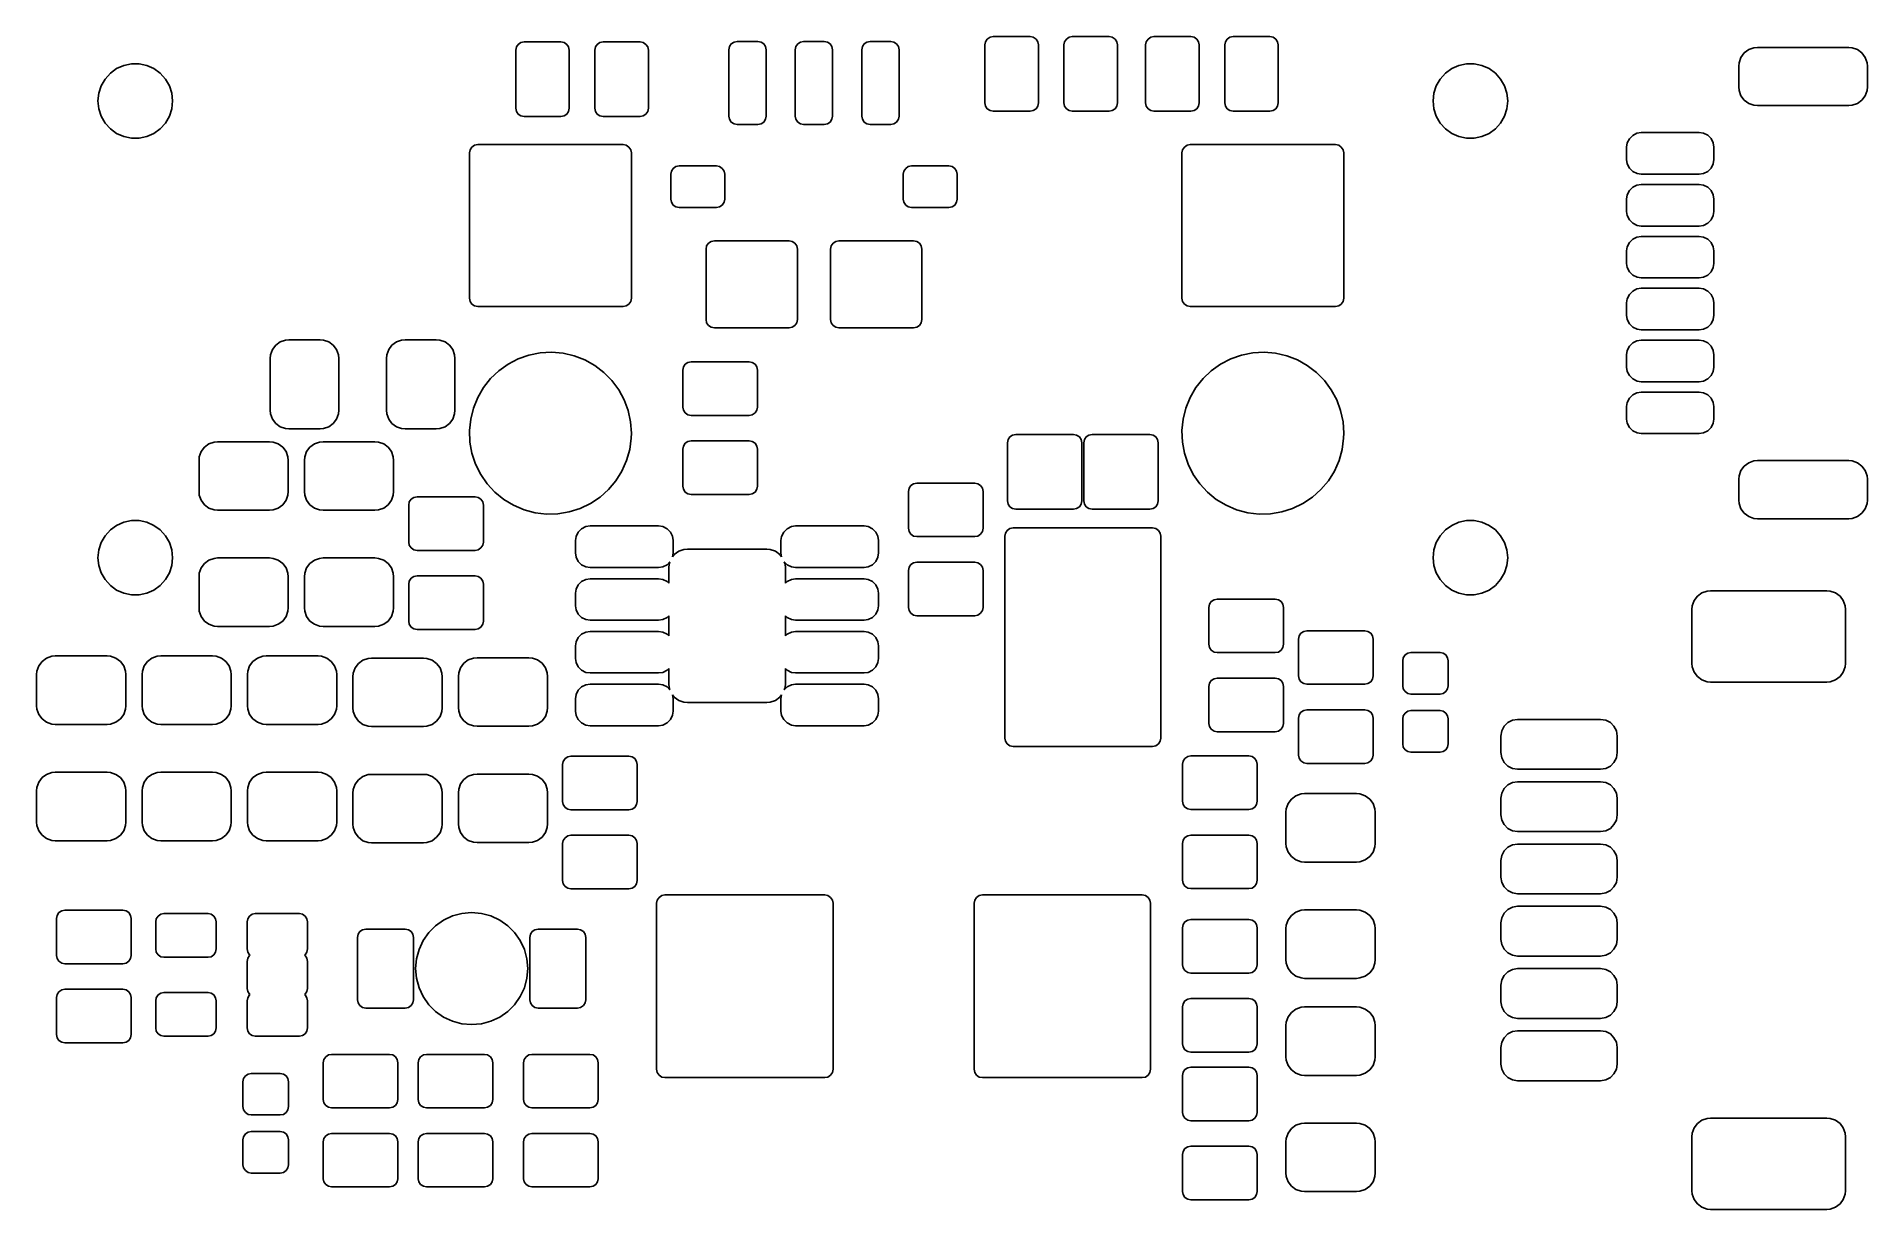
# Model space of a CAD drawing. Extents: x 0.04 to 1.77, y 0.03 to 1.14.
import ezdxf

# ---------------------------------------------------------------- set-up
doc = ezdxf.new("R2010")
doc.units = 0
doc.header["$MEASUREMENT"] = 0
doc.layers.add('BLACK', color=7, linetype='CONTINUOUS')

msp = doc.modelspace()

# ---------------------------------------------------------------- linework, layer by layer
at = {"layer": 'BLACK', "linetype": 'CONTINUOUS'}
for p, q in [((0.4921, 1.1308), (0.4927, 1.1339)), ((0.4921, 1.0758), (0.4921, 1.1308)), ((0.4927, 1.1339), (0.4944, 1.1364)), ((0.4944, 1.1364), (0.497, 1.1381)), ((0.497, 1.1381), (0.5, 1.1387)), ((0.5, 1.1387), (0.535, 1.1387)), ((0.535, 1.1387), (0.538, 1.1381)), ((0.538, 1.1381), (0.5406, 1.1364)), ((0.5406, 1.1364), (0.5423, 1.1339)), ((0.5423, 1.1339), (0.5429, 1.1308)), ((0.5429, 1.1308), (0.5429, 1.0758)), ((0.5671, 1.1308), (0.5677, 1.1339)), ((0.5671, 1.0758), (0.5671, 1.1308)), ((0.5677, 1.1339), (0.5694, 1.1364)), ((0.5694, 1.1364), (0.572, 1.1381)), ((0.572, 1.1381), (0.575, 1.1387)), ((0.575, 1.1387), (0.61, 1.1387)), ((0.61, 1.1387), (0.613, 1.1381)), ((0.613, 1.1381), (0.6156, 1.1364)), ((0.6156, 1.1364), (0.6173, 1.1339)), ((0.6173, 1.1339), (0.6179, 1.1308)), ((0.6179, 1.1308), (0.6179, 1.0758)), ((0.6943, 1.1313), (0.6949, 1.1343)), ((0.6943, 1.0683), (0.6943, 1.1313)), ((0.6949, 1.1343), (0.6966, 1.1369)), ((0.6966, 1.1369), (0.6992, 1.1386)), ((0.6992, 1.1386), (0.7022, 1.1392)), ((0.7022, 1.1392), (0.7218, 1.1392)), ((0.7218, 1.1392), (0.7249, 1.1386)), ((0.7249, 1.1386), (0.7274, 1.1369)), ((0.7274, 1.1369), (0.7291, 1.1343)), ((0.7291, 1.1343), (0.7297, 1.1313)), ((0.7297, 1.1313), (0.7297, 1.0683)), ((0.7573, 1.1313), (0.7579, 1.1343)), ((0.7573, 1.0683), (0.7573, 1.1313)), ((0.7579, 1.1343), (0.7596, 1.1369)), ((0.7596, 1.1369), (0.7621, 1.1386)), ((0.7621, 1.1386), (0.7652, 1.1392)), ((0.7652, 1.1392), (0.7848, 1.1392)), ((0.7848, 1.1392), (0.7879, 1.1386)), ((0.7879, 1.1386), (0.7904, 1.1369)), ((0.7904, 1.1369), (0.7921, 1.1343)), ((0.7921, 1.1343), (0.7927, 1.1313)), ((0.7927, 1.1313), (0.7927, 1.0683)), ((0.8203, 1.1313), (0.8209, 1.1343)), ((0.8203, 1.0683), (0.8203, 1.1313)), ((0.8209, 1.1343), (0.8226, 1.1369)), ((0.8226, 1.1369), (0.8251, 1.1386)), ((0.8251, 1.1386), (0.8282, 1.1392)), ((0.8282, 1.1392), (0.8478, 1.1392)), ((0.8478, 1.1392), (0.8508, 1.1386)), ((0.8508, 1.1386), (0.8534, 1.1369)), ((0.8534, 1.1369), (0.8551, 1.1343)), ((0.8551, 1.1343), (0.8557, 1.1313)), ((0.8557, 1.1313), (0.8557, 1.0683)), ((0.9371, 1.1359), (0.9377, 1.1389)), ((0.9371, 1.0809), (0.9371, 1.1359)), ((0.9377, 1.1389), (0.9394, 1.1414)), ((0.9394, 1.1414), (0.942, 1.1431)), ((0.942, 1.1431), (0.945, 1.1437)), ((0.945, 1.1437), (0.98, 1.1437)), ((0.98, 1.1437), (0.983, 1.1431)), ((0.983, 1.1431), (0.9856, 1.1414)), ((0.9856, 1.1414), (0.9873, 1.1389)), ((0.9873, 1.1389), (0.9879, 1.1359)), ((0.9879, 1.1359), (0.9879, 1.0809)), ((1.0121, 1.1359), (1.0127, 1.1389)), ((1.0121, 1.0809), (1.0121, 1.1359)), ((1.0127, 1.1389), (1.0144, 1.1414)), ((1.0144, 1.1414), (1.017, 1.1431)), ((1.017, 1.1431), (1.02, 1.1437)), ((1.02, 1.1437), (1.055, 1.1437)), ((1.055, 1.1437), (1.058, 1.1431)), ((1.058, 1.1431), (1.0606, 1.1414)), ((1.0606, 1.1414), (1.0623, 1.1389)), ((1.0623, 1.1389), (1.0629, 1.1359)), ((1.0629, 1.1359), (1.0629, 1.0809)), ((1.0896, 1.1359), (1.0902, 1.1389)), ((1.0896, 1.0809), (1.0896, 1.1359)), ((1.0902, 1.1389), (1.0919, 1.1414)), ((1.0919, 1.1414), (1.0945, 1.1431)), ((1.0945, 1.1431), (1.0975, 1.1437)), ((1.0975, 1.1437), (1.1325, 1.1437)), ((1.1325, 1.1437), (1.1355, 1.1431)), ((1.1355, 1.1431), (1.1381, 1.1414)), ((1.1381, 1.1414), (1.1398, 1.1389)), ((1.1398, 1.1389), (1.1404, 1.1359)), ((1.1404, 1.1359), (1.1404, 1.0809)), ((1.1646, 1.1359), (1.1652, 1.1389)), ((1.1646, 1.0809), (1.1646, 1.1359)), ((1.1652, 1.1389), (1.1669, 1.1414)), ((1.1669, 1.1414), (1.1695, 1.1431)), ((1.1695, 1.1431), (1.1725, 1.1437)), ((1.1725, 1.1437), (1.2075, 1.1437)), ((1.2075, 1.1437), (1.2105, 1.1431)), ((1.2105, 1.1431), (1.2131, 1.1414)), ((1.2131, 1.1414), (1.2148, 1.1389)), ((1.2148, 1.1389), (1.2154, 1.1359)), ((1.2154, 1.1359), (1.2154, 1.0809)), ((1.6573, 1.1282), (1.6616, 1.1314)), ((1.6616, 1.1314), (1.6665, 1.1331)), ((1.6665, 1.1331), (1.6698, 1.1334)), ((1.6698, 1.1334), (1.7565, 1.1334)), ((1.7565, 1.1334), (1.7598, 1.1331)), ((1.7598, 1.1331), (1.7648, 1.1314)), ((1.7648, 1.1314), (1.769, 1.1282)), ((0.1076, 1.109), (0.1136, 1.1134)), ((0.1136, 1.1134), (0.1203, 1.1164)), ((0.1203, 1.1164), (0.1276, 1.1179)), ((0.1276, 1.1179), (0.135, 1.1179)), ((0.135, 1.1179), (0.1422, 1.1164)), ((0.1422, 1.1164), (0.149, 1.1134)), ((0.149, 1.1134), (0.155, 1.109)), ((1.3739, 1.109), (1.3799, 1.1134)), ((1.3799, 1.1134), (1.3867, 1.1164)), ((1.3867, 1.1164), (1.3939, 1.1179)), ((1.3939, 1.1179), (1.4013, 1.1179)), ((1.4013, 1.1179), (1.4086, 1.1164)), ((1.4086, 1.1164), (1.4154, 1.1134)), ((1.4154, 1.1134), (1.4213, 1.109)), ((1.6521, 1.1157), (1.6524, 1.119)), ((1.6521, 1.096), (1.6521, 1.1157)), ((1.6524, 1.119), (1.6542, 1.124)), ((1.6542, 1.124), (1.6573, 1.1282)), ((1.769, 1.1282), (1.7721, 1.124)), ((1.7721, 1.124), (1.7739, 1.119)), ((1.7739, 1.119), (1.7742, 1.1157)), ((1.7742, 1.1157), (1.7742, 1.096)), ((0.0966, 1.09), (0.0989, 1.0971)), ((0.0989, 1.0971), (0.1026, 1.1035)), ((0.1026, 1.1035), (0.1076, 1.109)), ((0.155, 1.109), (0.16, 1.1035)), ((0.16, 1.1035), (0.1637, 1.0971)), ((0.1637, 1.0971), (0.166, 1.09)), ((1.363, 1.09), (1.3653, 1.0971)), ((1.3653, 1.0971), (1.369, 1.1035)), ((1.369, 1.1035), (1.3739, 1.109)), ((1.4213, 1.109), (1.4263, 1.1035)), ((1.4263, 1.1035), (1.43, 1.0971)), ((1.43, 1.0971), (1.4323, 1.09)), ((1.6524, 1.0927), (1.6521, 1.096)), ((1.7742, 1.096), (1.7739, 1.0927)), ((0.0959, 1.0827), (0.0966, 1.09)), ((0.0966, 1.0753), (0.0959, 1.0827)), ((0.166, 1.09), (0.1667, 1.0827)), ((0.1667, 1.0827), (0.166, 1.0753)), ((0.9377, 1.0778), (0.9371, 1.0809)), ((0.9394, 1.0753), (0.9377, 1.0778)), ((0.9873, 1.0778), (0.9856, 1.0753)), ((0.9879, 1.0809), (0.9873, 1.0778)), ((1.0127, 1.0778), (1.0121, 1.0809)), ((1.0144, 1.0753), (1.0127, 1.0778)), ((1.0623, 1.0778), (1.0606, 1.0753)), ((1.0629, 1.0809), (1.0623, 1.0778)), ((1.0902, 1.0778), (1.0896, 1.0809)), ((1.0919, 1.0753), (1.0902, 1.0778)), ((1.1398, 1.0778), (1.1381, 1.0753)), ((1.1404, 1.0809), (1.1398, 1.0778)), ((1.1652, 1.0778), (1.1646, 1.0809)), ((1.1669, 1.0753), (1.1652, 1.0778)), ((1.2148, 1.0778), (1.2131, 1.0753)), ((1.2154, 1.0809), (1.2148, 1.0778)), ((1.3622, 1.0827), (1.363, 1.09)), ((1.363, 1.0753), (1.3622, 1.0827)), ((1.4323, 1.09), (1.4331, 1.0827)), ((1.4331, 1.0827), (1.4323, 1.0753)), ((1.6542, 1.0877), (1.6524, 1.0927)), ((1.6573, 1.0835), (1.6542, 1.0877)), ((1.6616, 1.0804), (1.6573, 1.0835)), ((1.6665, 1.0786), (1.6616, 1.0804)), ((1.6698, 1.0783), (1.6665, 1.0786)), ((1.7565, 1.0783), (1.6698, 1.0783)), ((1.7598, 1.0786), (1.7565, 1.0783)), ((1.7648, 1.0804), (1.7598, 1.0786)), ((1.769, 1.0835), (1.7648, 1.0804)), ((1.7721, 1.0877), (1.769, 1.0835)), ((1.7739, 1.0927), (1.7721, 1.0877)), ((0.0989, 1.0683), (0.0966, 1.0753)), ((0.1026, 1.0618), (0.0989, 1.0683)), ((0.1076, 1.0563), (0.1026, 1.0618)), ((0.16, 1.0618), (0.155, 1.0563)), ((0.1637, 1.0683), (0.16, 1.0618)), ((0.166, 1.0753), (0.1637, 1.0683)), ((0.4927, 1.0728), (0.4921, 1.0758)), ((0.4944, 1.0703), (0.4927, 1.0728)), ((0.497, 1.0686), (0.4944, 1.0703)), ((0.5, 1.068), (0.497, 1.0686)), ((0.535, 1.068), (0.5, 1.068)), ((0.538, 1.0686), (0.535, 1.068)), ((0.5406, 1.0703), (0.538, 1.0686)), ((0.5423, 1.0728), (0.5406, 1.0703)), ((0.5429, 1.0758), (0.5423, 1.0728)), ((0.5677, 1.0728), (0.5671, 1.0758)), ((0.5694, 1.0703), (0.5677, 1.0728)), ((0.572, 1.0686), (0.5694, 1.0703)), ((0.575, 1.068), (0.572, 1.0686)), ((0.61, 1.068), (0.575, 1.068)), ((0.613, 1.0686), (0.61, 1.068)), ((0.6156, 1.0703), (0.613, 1.0686)), ((0.6173, 1.0728), (0.6156, 1.0703)), ((0.6179, 1.0758), (0.6173, 1.0728)), ((0.6949, 1.0653), (0.6943, 1.0683)), ((0.6966, 1.0627), (0.6949, 1.0653)), ((0.6992, 1.061), (0.6966, 1.0627)), ((0.7022, 1.0604), (0.6992, 1.061)), ((0.7218, 1.0604), (0.7022, 1.0604)), ((0.7249, 1.061), (0.7218, 1.0604)), ((0.7274, 1.0627), (0.7249, 1.061)), ((0.7291, 1.0653), (0.7274, 1.0627)), ((0.7297, 1.0683), (0.7291, 1.0653)), ((0.7579, 1.0653), (0.7573, 1.0683)), ((0.7596, 1.0627), (0.7579, 1.0653)), ((0.7621, 1.061), (0.7596, 1.0627)), ((0.7652, 1.0604), (0.7621, 1.061)), ((0.7848, 1.0604), (0.7652, 1.0604)), ((0.7879, 1.061), (0.7848, 1.0604)), ((0.7904, 1.0627), (0.7879, 1.061)), ((0.7921, 1.0653), (0.7904, 1.0627)), ((0.7927, 1.0683), (0.7921, 1.0653)), ((0.8209, 1.0653), (0.8203, 1.0683)), ((0.8226, 1.0627), (0.8209, 1.0653)), ((0.8251, 1.061), (0.8226, 1.0627)), ((0.8282, 1.0604), (0.8251, 1.061)), ((0.8478, 1.0604), (0.8282, 1.0604)), ((0.8508, 1.061), (0.8478, 1.0604)), ((0.8534, 1.0627), (0.8508, 1.061)), ((0.8551, 1.0653), (0.8534, 1.0627)), ((0.8557, 1.0683), (0.8551, 1.0653)), ((0.942, 1.0736), (0.9394, 1.0753)), ((0.945, 1.073), (0.942, 1.0736)), ((0.98, 1.073), (0.945, 1.073)), ((0.983, 1.0736), (0.98, 1.073)), ((0.9856, 1.0753), (0.983, 1.0736)), ((1.017, 1.0736), (1.0144, 1.0753)), ((1.02, 1.073), (1.017, 1.0736)), ((1.055, 1.073), (1.02, 1.073)), ((1.058, 1.0736), (1.055, 1.073)), ((1.0606, 1.0753), (1.058, 1.0736)), ((1.0945, 1.0736), (1.0919, 1.0753)), ((1.0975, 1.073), (1.0945, 1.0736)), ((1.1325, 1.073), (1.0975, 1.073)), ((1.1355, 1.0736), (1.1325, 1.073)), ((1.1381, 1.0753), (1.1355, 1.0736)), ((1.1695, 1.0736), (1.1669, 1.0753)), ((1.1725, 1.073), (1.1695, 1.0736)), ((1.2075, 1.073), (1.1725, 1.073)), ((1.2105, 1.0736), (1.2075, 1.073)), ((1.2131, 1.0753), (1.2105, 1.0736)), ((1.3653, 1.0683), (1.363, 1.0753)), ((1.369, 1.0618), (1.3653, 1.0683)), ((1.3739, 1.0563), (1.369, 1.0618)), ((1.4263, 1.0618), (1.4213, 1.0563)), ((1.43, 1.0683), (1.4263, 1.0618)), ((1.4323, 1.0753), (1.43, 1.0683)), ((0.1136, 1.052), (0.1076, 1.0563)), ((0.1203, 1.049), (0.1136, 1.052)), ((0.1276, 1.0474), (0.1203, 1.049)), ((0.135, 1.0474), (0.1276, 1.0474)), ((0.1422, 1.049), (0.135, 1.0474)), ((0.149, 1.052), (0.1422, 1.049)), ((0.155, 1.0563), (0.149, 1.052)), ((1.3799, 1.052), (1.3739, 1.0563)), ((1.3867, 1.049), (1.3799, 1.052)), ((1.3939, 1.0474), (1.3867, 1.049)), ((1.4013, 1.0474), (1.3939, 1.0474)), ((1.4086, 1.049), (1.4013, 1.0474)), ((1.4154, 1.052), (1.4086, 1.049)), ((1.4213, 1.0563), (1.4154, 1.052)), ((1.5458, 1.0389), (1.5464, 1.0429)), ((1.5464, 1.0429), (1.5484, 1.0469)), ((1.5484, 1.0469), (1.5516, 1.0501)), ((1.5516, 1.0501), (1.5556, 1.0521)), ((1.5556, 1.0521), (1.5596, 1.0527)), ((1.5596, 1.0527), (1.6147, 1.0527)), ((1.6147, 1.0527), (1.6187, 1.0521)), ((1.6187, 1.0521), (1.6227, 1.0502)), ((1.6227, 1.0502), (1.6259, 1.047)), ((1.6259, 1.047), (1.6279, 1.0429)), ((1.6279, 1.0429), (1.6285, 1.0389)), ((0.4482, 1.0335), (0.4488, 1.0365)), ((0.4482, 0.8957), (0.4482, 1.0335)), ((0.4488, 1.0365), (0.4505, 1.039)), ((0.4505, 1.039), (0.4531, 1.0407)), ((0.4531, 1.0407), (0.4561, 1.0413)), ((0.4561, 1.0413), (0.5939, 1.0413)), ((0.5939, 1.0413), (0.5969, 1.0407)), ((0.5969, 1.0407), (0.5995, 1.039)), ((0.5995, 1.039), (0.6012, 1.0365)), ((0.6012, 1.0365), (0.6018, 1.0335)), ((0.6018, 1.0335), (0.6018, 0.8957)), ((1.124, 1.0335), (1.1246, 1.0365)), ((1.124, 0.8957), (1.124, 1.0335)), ((1.1246, 1.0365), (1.1263, 1.039)), ((1.1263, 1.039), (1.1289, 1.0407)), ((1.1289, 1.0407), (1.1319, 1.0413)), ((1.1319, 1.0413), (1.2697, 1.0413)), ((1.2697, 1.0413), (1.2727, 1.0407)), ((1.2727, 1.0407), (1.2752, 1.039)), ((1.2752, 1.039), (1.277, 1.0365)), ((1.277, 1.0365), (1.2776, 1.0335)), ((1.2776, 1.0335), (1.2776, 0.8957)), ((1.5458, 1.0271), (1.5458, 1.0389)), ((1.5464, 1.0232), (1.5458, 1.0271)), ((1.6285, 1.0271), (1.6279, 1.0232)), ((1.6285, 1.0389), (1.6285, 1.0271)), ((0.6392, 1.0132), (0.6398, 1.0162)), ((0.6392, 0.9896), (0.6392, 1.0132)), ((0.6398, 1.0162), (0.6415, 1.0188)), ((0.6415, 1.0188), (0.644, 1.0205)), ((0.644, 1.0205), (0.647, 1.0211)), ((0.647, 1.0211), (0.6825, 1.0211)), ((0.6825, 1.0211), (0.6855, 1.0205)), ((0.6855, 1.0205), (0.688, 1.0188)), ((0.688, 1.0188), (0.6898, 1.0162)), ((0.6898, 1.0162), (0.6904, 1.0132)), ((0.6904, 1.0132), (0.6904, 0.9896)), ((0.8596, 1.0132), (0.8602, 1.0162)), ((0.8596, 0.9896), (0.8596, 1.0132)), ((0.8602, 1.0162), (0.862, 1.0188)), ((0.862, 1.0188), (0.8645, 1.0205)), ((0.8645, 1.0205), (0.8675, 1.0211)), ((0.8675, 1.0211), (0.903, 1.0211)), ((0.903, 1.0211), (0.906, 1.0205)), ((0.906, 1.0205), (0.9085, 1.0188)), ((0.9085, 1.0188), (0.9102, 1.0162)), ((0.9102, 1.0162), (0.9108, 1.0132)), ((0.9108, 1.0132), (0.9108, 0.9896)), ((1.5484, 1.0191), (1.5464, 1.0232)), ((1.5516, 1.0159), (1.5484, 1.0191)), ((1.5557, 1.0139), (1.5516, 1.0159)), ((1.5596, 1.0133), (1.5557, 1.0139)), ((1.6147, 1.0133), (1.5596, 1.0133)), ((1.6187, 1.0139), (1.6147, 1.0133)), ((1.6227, 1.0159), (1.6187, 1.0139)), ((1.6259, 1.0191), (1.6227, 1.0159)), ((1.6279, 1.0232), (1.6259, 1.0191)), ((1.5458, 0.9897), (1.5464, 0.9937)), ((1.5464, 0.9937), (1.5484, 0.9977)), ((1.5484, 0.9977), (1.5516, 1.0009)), ((1.5516, 1.0009), (1.5556, 1.0029)), ((1.5556, 1.0029), (1.5596, 1.0035)), ((1.5596, 1.0035), (1.6147, 1.0035)), ((1.6147, 1.0035), (1.6187, 1.0029)), ((1.6187, 1.0029), (1.6227, 1.0009)), ((1.6227, 1.0009), (1.6259, 0.9977)), ((1.6259, 0.9977), (1.6279, 0.9937)), ((1.6279, 0.9937), (1.6285, 0.9897)), ((0.6398, 0.9866), (0.6392, 0.9896)), ((0.6415, 0.984), (0.6398, 0.9866)), ((0.644, 0.9823), (0.6415, 0.984)), ((0.647, 0.9817), (0.644, 0.9823)), ((0.6825, 0.9817), (0.647, 0.9817)), ((0.6855, 0.9823), (0.6825, 0.9817)), ((0.688, 0.984), (0.6855, 0.9823)), ((0.6898, 0.9866), (0.688, 0.984)), ((0.6904, 0.9896), (0.6898, 0.9866)), ((0.8602, 0.9866), (0.8596, 0.9896)), ((0.862, 0.984), (0.8602, 0.9866)), ((0.8645, 0.9823), (0.862, 0.984)), ((0.8675, 0.9817), (0.8645, 0.9823)), ((0.903, 0.9817), (0.8675, 0.9817)), ((0.906, 0.9823), (0.903, 0.9817)), ((0.9085, 0.984), (0.906, 0.9823)), ((0.9102, 0.9866), (0.9085, 0.984)), ((0.9108, 0.9896), (0.9102, 0.9866)), ((1.5458, 0.9779), (1.5458, 0.9897)), ((1.5464, 0.974), (1.5458, 0.9779)), ((1.5484, 0.9699), (1.5464, 0.974)), ((1.6279, 0.974), (1.6259, 0.9699)), ((1.6285, 0.9779), (1.6279, 0.974)), ((1.6285, 0.9897), (1.6285, 0.9779)), ((1.5516, 0.9667), (1.5484, 0.9699)), ((1.5557, 0.9647), (1.5516, 0.9667)), ((1.5596, 0.9641), (1.5557, 0.9647)), ((1.6147, 0.9641), (1.5596, 0.9641)), ((1.6187, 0.9647), (1.6147, 0.9641)), ((1.6227, 0.9667), (1.6187, 0.9647)), ((1.6259, 0.9699), (1.6227, 0.9667)), ((0.6726, 0.9423), (0.6732, 0.9453)), ((0.6726, 0.8754), (0.6726, 0.9423)), ((0.6732, 0.9453), (0.6749, 0.9479)), ((0.6749, 0.9479), (0.6775, 0.9496)), ((0.6775, 0.9496), (0.6805, 0.9502)), ((0.6805, 0.9502), (0.7514, 0.9502)), ((0.7514, 0.9502), (0.7544, 0.9496)), ((0.7544, 0.9496), (0.7569, 0.9479)), ((0.7569, 0.9479), (0.7587, 0.9453)), ((0.7587, 0.9453), (0.7593, 0.9423)), ((0.7593, 0.9423), (0.7593, 0.8754)), ((0.7907, 0.9423), (0.7913, 0.9453)), ((0.7907, 0.8754), (0.7907, 0.9423)), ((0.7913, 0.9453), (0.7931, 0.9479)), ((0.7931, 0.9479), (0.7956, 0.9496)), ((0.7956, 0.9496), (0.7986, 0.9502)), ((0.7986, 0.9502), (0.8695, 0.9502)), ((0.8695, 0.9502), (0.8725, 0.9496)), ((0.8725, 0.9496), (0.8751, 0.9479)), ((0.8751, 0.9479), (0.8768, 0.9453)), ((0.8768, 0.9453), (0.8774, 0.9423)), ((0.8774, 0.9423), (0.8774, 0.8754)), ((1.5458, 0.9405), (1.5464, 0.9444)), ((1.5458, 0.9287), (1.5458, 0.9405)), ((1.5464, 0.9444), (1.5484, 0.9485)), ((1.5484, 0.9485), (1.5516, 0.9517)), ((1.5516, 0.9517), (1.5556, 0.9537)), ((1.5556, 0.9537), (1.5596, 0.9543)), ((1.5596, 0.9543), (1.6147, 0.9543)), ((1.6147, 0.9543), (1.6187, 0.9537)), ((1.6187, 0.9537), (1.6227, 0.9517)), ((1.6227, 0.9517), (1.6259, 0.9485)), ((1.6259, 0.9485), (1.6279, 0.9445)), ((1.6279, 0.9445), (1.6285, 0.9405)), ((1.6285, 0.9405), (1.6285, 0.9287)), ((1.5464, 0.9247), (1.5458, 0.9287)), ((1.5484, 0.9207), (1.5464, 0.9247)), ((1.5516, 0.9175), (1.5484, 0.9207)), ((1.6259, 0.9207), (1.6227, 0.9175)), ((1.6279, 0.9248), (1.6259, 0.9207)), ((1.6285, 0.9287), (1.6279, 0.9248)), ((1.5557, 0.9155), (1.5516, 0.9175)), ((1.5516, 0.9025), (1.5556, 0.9045)), ((1.5556, 0.9045), (1.5596, 0.9051)), ((1.5596, 0.9149), (1.5557, 0.9155)), ((1.6147, 0.9149), (1.5596, 0.9149)), ((1.5596, 0.9051), (1.6147, 0.9051)), ((1.6187, 0.9155), (1.6147, 0.9149)), ((1.6147, 0.9051), (1.6187, 0.9045)), ((1.6227, 0.9175), (1.6187, 0.9155)), ((1.6187, 0.9045), (1.6227, 0.9025)), ((0.4488, 0.8927), (0.4482, 0.8957)), ((0.4505, 0.8901), (0.4488, 0.8927)), ((0.4531, 0.8884), (0.4505, 0.8901)), ((0.4561, 0.8878), (0.4531, 0.8884)), ((0.5939, 0.8878), (0.4561, 0.8878)), ((0.5969, 0.8884), (0.5939, 0.8878)), ((0.5995, 0.8901), (0.5969, 0.8884)), ((0.6012, 0.8927), (0.5995, 0.8901)), ((0.6018, 0.8957), (0.6012, 0.8927)), ((1.1246, 0.8927), (1.124, 0.8957)), ((1.1263, 0.8901), (1.1246, 0.8927)), ((1.1289, 0.8884), (1.1263, 0.8901)), ((1.1319, 0.8878), (1.1289, 0.8884)), ((1.2697, 0.8878), (1.1319, 0.8878)), ((1.2727, 0.8884), (1.2697, 0.8878)), ((1.2752, 0.8901), (1.2727, 0.8884)), ((1.277, 0.8927), (1.2752, 0.8901)), ((1.2776, 0.8957), (1.277, 0.8927)), ((1.5458, 0.8913), (1.5464, 0.8952)), ((1.5458, 0.8795), (1.5458, 0.8913)), ((1.5464, 0.8952), (1.5484, 0.8993)), ((1.5484, 0.8993), (1.5516, 0.9025)), ((1.6227, 0.9025), (1.6259, 0.8993)), ((1.6259, 0.8993), (1.6279, 0.8953)), ((1.6279, 0.8953), (1.6285, 0.8913)), ((1.6285, 0.8913), (1.6285, 0.8795)), ((0.6732, 0.8724), (0.6726, 0.8754)), ((0.6749, 0.8698), (0.6732, 0.8724)), ((0.6775, 0.8681), (0.6749, 0.8698)), ((0.7569, 0.8698), (0.7544, 0.8681)), ((0.7587, 0.8724), (0.7569, 0.8698)), ((0.7593, 0.8754), (0.7587, 0.8724)), ((0.7913, 0.8724), (0.7907, 0.8754)), ((0.7931, 0.8698), (0.7913, 0.8724)), ((0.7956, 0.8681), (0.7931, 0.8698)), ((0.8751, 0.8698), (0.8725, 0.8681)), ((0.8768, 0.8724), (0.8751, 0.8698)), ((0.8774, 0.8754), (0.8768, 0.8724)), ((1.5464, 0.8755), (1.5458, 0.8795)), ((1.5484, 0.8715), (1.5464, 0.8755)), ((1.5516, 0.8683), (1.5484, 0.8715)), ((1.5557, 0.8663), (1.5516, 0.8683)), ((1.6227, 0.8683), (1.6187, 0.8663)), ((1.6259, 0.8715), (1.6227, 0.8683)), ((1.6279, 0.8756), (1.6259, 0.8715)), ((1.6285, 0.8795), (1.6279, 0.8756)), ((0.2613, 0.8469), (0.2645, 0.8511)), ((0.2645, 0.8511), (0.2687, 0.8543)), ((0.2687, 0.8543), (0.2737, 0.856)), ((0.2737, 0.856), (0.277, 0.8563)), ((0.277, 0.8563), (0.3065, 0.8563)), ((0.3065, 0.8563), (0.3098, 0.856)), ((0.3098, 0.856), (0.3148, 0.8543)), ((0.3148, 0.8543), (0.3191, 0.8511)), ((0.3191, 0.8511), (0.3222, 0.8469)), ((0.3716, 0.8469), (0.3747, 0.8511)), ((0.3747, 0.8511), (0.3789, 0.8543)), ((0.3789, 0.8543), (0.3839, 0.856)), ((0.3839, 0.856), (0.3872, 0.8563)), ((0.3872, 0.8563), (0.4168, 0.8563)), ((0.4168, 0.8563), (0.4201, 0.856)), ((0.4201, 0.856), (0.4251, 0.8543)), ((0.4251, 0.8543), (0.4293, 0.8511)), ((0.4293, 0.8511), (0.4324, 0.8469)), ((0.6805, 0.8675), (0.6775, 0.8681)), ((0.7514, 0.8675), (0.6805, 0.8675)), ((0.7544, 0.8681), (0.7514, 0.8675)), ((0.7986, 0.8675), (0.7956, 0.8681)), ((0.8695, 0.8675), (0.7986, 0.8675)), ((0.8725, 0.8681), (0.8695, 0.8675)), ((1.5484, 0.8501), (1.5516, 0.8533)), ((1.5516, 0.8533), (1.5556, 0.8553)), ((1.5556, 0.8553), (1.5596, 0.8559)), ((1.5596, 0.8657), (1.5557, 0.8663)), ((1.6147, 0.8657), (1.5596, 0.8657)), ((1.5596, 0.8559), (1.6147, 0.8559)), ((1.6187, 0.8663), (1.6147, 0.8657)), ((1.6147, 0.8559), (1.6187, 0.8553)), ((1.6187, 0.8553), (1.6227, 0.8533)), ((1.6227, 0.8533), (1.6259, 0.8501)), ((0.2593, 0.8386), (0.2596, 0.8419)), ((0.2593, 0.7894), (0.2593, 0.8386)), ((0.2596, 0.8419), (0.2613, 0.8469)), ((0.3222, 0.8469), (0.3239, 0.8419)), ((0.3239, 0.8419), (0.3242, 0.8386)), ((0.3242, 0.8386), (0.3242, 0.7894)), ((0.3695, 0.8386), (0.3698, 0.8419)), ((0.3695, 0.7894), (0.3695, 0.8386)), ((0.3698, 0.8419), (0.3716, 0.8469)), ((0.4324, 0.8469), (0.4342, 0.8419)), ((0.4342, 0.8419), (0.4345, 0.8386)), ((0.4345, 0.8386), (0.4345, 0.7894)), ((0.4849, 0.8332), (0.4945, 0.8382)), ((0.4945, 0.8382), (0.5047, 0.8418)), ((0.5047, 0.8418), (0.5154, 0.8439)), ((0.5154, 0.8439), (0.5262, 0.8445)), ((0.5262, 0.8445), (0.537, 0.8435)), ((0.537, 0.8435), (0.5476, 0.8411)), ((0.5476, 0.8411), (0.5577, 0.8372)), ((0.5577, 0.8372), (0.5671, 0.8319)), ((0.6529, 0.8331), (0.6555, 0.8348)), ((0.6555, 0.8348), (0.6585, 0.8354)), ((0.6585, 0.8354), (0.7135, 0.8354)), ((0.7135, 0.8354), (0.7165, 0.8348)), ((0.7165, 0.8348), (0.7191, 0.8331)), ((1.1607, 0.8332), (1.1703, 0.8382)), ((1.1703, 0.8382), (1.1805, 0.8418)), ((1.1805, 0.8418), (1.1912, 0.8439)), ((1.1912, 0.8439), (1.202, 0.8445)), ((1.202, 0.8445), (1.2128, 0.8435)), ((1.2128, 0.8435), (1.2234, 0.8411)), ((1.2234, 0.8411), (1.2335, 0.8372)), ((1.2335, 0.8372), (1.2429, 0.8319)), ((1.5458, 0.8421), (1.5464, 0.846)), ((1.5458, 0.8303), (1.5458, 0.8421)), ((1.5464, 0.846), (1.5484, 0.8501)), ((1.6259, 0.8501), (1.6279, 0.846)), ((1.6279, 0.846), (1.6285, 0.8421)), ((1.6285, 0.8421), (1.6285, 0.8303)), ((0.4615, 0.8109), (0.4682, 0.8194)), ((0.4682, 0.8194), (0.4761, 0.8269)), ((0.4761, 0.8269), (0.4849, 0.8332)), ((0.5671, 0.8319), (0.5758, 0.8253)), ((0.5758, 0.8253), (0.5834, 0.8176)), ((0.5834, 0.8176), (0.5898, 0.8089)), ((0.6506, 0.8275), (0.6512, 0.8305)), ((0.6506, 0.7925), (0.6506, 0.8275)), ((0.6512, 0.8305), (0.6529, 0.8331)), ((0.7191, 0.8331), (0.7208, 0.8305)), ((0.7208, 0.8305), (0.7214, 0.8275)), ((0.7214, 0.8275), (0.7214, 0.7925)), ((1.1373, 0.8109), (1.144, 0.8194)), ((1.144, 0.8194), (1.1519, 0.8269)), ((1.1519, 0.8269), (1.1607, 0.8332)), ((1.2429, 0.8319), (1.2516, 0.8253)), ((1.2516, 0.8253), (1.2592, 0.8176)), ((1.2592, 0.8176), (1.2656, 0.8089)), ((1.5464, 0.8263), (1.5458, 0.8303)), ((1.5484, 0.8223), (1.5464, 0.8263)), ((1.5516, 0.8191), (1.5484, 0.8223)), ((1.5557, 0.8171), (1.5516, 0.8191)), ((1.5596, 0.8165), (1.5557, 0.8171)), ((1.6147, 0.8165), (1.5596, 0.8165)), ((1.6187, 0.8171), (1.6147, 0.8165)), ((1.6227, 0.8191), (1.6187, 0.8171)), ((1.6259, 0.8223), (1.6227, 0.8191)), ((1.6279, 0.8263), (1.6259, 0.8223)), ((1.6285, 0.8303), (1.6279, 0.8263)), ((0.452, 0.7914), (0.4561, 0.8015)), ((0.4561, 0.8015), (0.4615, 0.8109)), ((0.5898, 0.8089), (0.595, 0.7993)), ((0.595, 0.7993), (0.5987, 0.7891)), ((1.1278, 0.7914), (1.1318, 0.8015)), ((1.1318, 0.8015), (1.1373, 0.8109)), ((1.2656, 0.8089), (1.2708, 0.7993)), ((1.2708, 0.7993), (1.2745, 0.7891)), ((1.5464, 0.7968), (1.5484, 0.8009)), ((1.5484, 0.8009), (1.5516, 0.8041)), ((1.5516, 0.8041), (1.5556, 0.8061)), ((1.5556, 0.8061), (1.5596, 0.8067)), ((1.5596, 0.8067), (1.6147, 0.8067)), ((1.6147, 0.8067), (1.6187, 0.8061)), ((1.6187, 0.8061), (1.6227, 0.8041)), ((1.6227, 0.8041), (1.6259, 0.8009)), ((1.6259, 0.8009), (1.6279, 0.7968)), ((0.2596, 0.7861), (0.2593, 0.7894)), ((0.2613, 0.7811), (0.2596, 0.7861)), ((0.3239, 0.7861), (0.3222, 0.7811)), ((0.3242, 0.7894), (0.3239, 0.7861)), ((0.3698, 0.7861), (0.3695, 0.7894)), ((0.3716, 0.7811), (0.3698, 0.7861)), ((0.4342, 0.7861), (0.4324, 0.7811)), ((0.4345, 0.7894), (0.4342, 0.7861)), ((0.4494, 0.7809), (0.452, 0.7914)), ((0.5987, 0.7891), (0.601, 0.7785)), ((0.6512, 0.7895), (0.6506, 0.7925)), ((0.6529, 0.7869), (0.6512, 0.7895)), ((0.6555, 0.7852), (0.6529, 0.7869)), ((0.6585, 0.7846), (0.6555, 0.7852)), ((0.7135, 0.7846), (0.6585, 0.7846)), ((0.7165, 0.7852), (0.7135, 0.7846)), ((0.7191, 0.7869), (0.7165, 0.7852)), ((0.7208, 0.7895), (0.7191, 0.7869)), ((0.7214, 0.7925), (0.7208, 0.7895)), ((1.1252, 0.7809), (1.1278, 0.7914)), ((1.2745, 0.7891), (1.2768, 0.7785)), ((1.5458, 0.7929), (1.5464, 0.7968)), ((1.5458, 0.7811), (1.5458, 0.7929)), ((1.6279, 0.7968), (1.6285, 0.7929)), ((1.6285, 0.7929), (1.6285, 0.7811)), ((0.2645, 0.7769), (0.2613, 0.7811)), ((0.2687, 0.7737), (0.2645, 0.7769)), ((0.2737, 0.772), (0.2687, 0.7737)), ((0.277, 0.7717), (0.2737, 0.772)), ((0.3065, 0.7717), (0.277, 0.7717)), ((0.3098, 0.772), (0.3065, 0.7717)), ((0.3148, 0.7737), (0.3098, 0.772)), ((0.3191, 0.7769), (0.3148, 0.7737)), ((0.3222, 0.7811), (0.3191, 0.7769)), ((0.3747, 0.7769), (0.3716, 0.7811)), ((0.3789, 0.7737), (0.3747, 0.7769)), ((0.3839, 0.772), (0.3789, 0.7737)), ((0.3872, 0.7717), (0.3839, 0.772)), ((0.4168, 0.7717), (0.3872, 0.7717)), ((0.4201, 0.772), (0.4168, 0.7717)), ((0.4251, 0.7737), (0.4201, 0.772)), ((0.4293, 0.7769), (0.4251, 0.7737)), ((0.4324, 0.7811), (0.4293, 0.7769)), ((0.4483, 0.7701), (0.4494, 0.7809)), ((0.4487, 0.7593), (0.4483, 0.7701)), ((0.601, 0.7785), (0.6018, 0.7677)), ((0.6018, 0.7677), (0.6016, 0.7629)), ((0.9591, 0.7616), (0.9608, 0.7641)), ((0.9608, 0.7641), (0.9634, 0.7659)), ((0.9634, 0.7659), (0.9664, 0.7665)), ((0.9664, 0.7665), (1.0211, 0.7665)), ((1.0211, 0.7665), (1.0241, 0.7659)), ((1.0241, 0.7659), (1.0267, 0.7641)), ((1.0267, 0.7641), (1.0284, 0.7616)), ((1.0316, 0.7616), (1.0333, 0.7641)), ((1.0333, 0.7641), (1.0358, 0.7659)), ((1.0358, 0.7659), (1.0389, 0.7665)), ((1.0389, 0.7665), (1.0936, 0.7665)), ((1.0936, 0.7665), (1.0966, 0.7659)), ((1.0966, 0.7659), (1.0992, 0.7641)), ((1.0992, 0.7641), (1.1009, 0.7616)), ((1.124, 0.7701), (1.1252, 0.7809)), ((1.1245, 0.7593), (1.124, 0.7701)), ((1.2768, 0.7785), (1.2776, 0.7677)), ((1.2776, 0.7677), (1.2774, 0.7629)), ((1.5464, 0.7771), (1.5458, 0.7811)), ((1.5484, 0.773), (1.5464, 0.7771)), ((1.5516, 0.7698), (1.5484, 0.773)), ((1.5557, 0.7679), (1.5516, 0.7698)), ((1.5596, 0.7673), (1.5557, 0.7679)), ((1.6147, 0.7673), (1.5596, 0.7673)), ((1.6187, 0.7679), (1.6147, 0.7673)), ((1.6227, 0.7699), (1.6187, 0.7679)), ((1.6259, 0.7731), (1.6227, 0.7699)), ((1.6279, 0.7771), (1.6259, 0.7731)), ((1.6285, 0.7811), (1.6279, 0.7771)), ((0.192, 0.7452), (0.1937, 0.7502)), ((0.1937, 0.7502), (0.1969, 0.7544)), ((0.1969, 0.7544), (0.2011, 0.7575)), ((0.2011, 0.7575), (0.2061, 0.7593)), ((0.2061, 0.7593), (0.2094, 0.7596)), ((0.2094, 0.7596), (0.2586, 0.7596)), ((0.2586, 0.7596), (0.2619, 0.7593)), ((0.2619, 0.7593), (0.2669, 0.7575)), ((0.2669, 0.7575), (0.2711, 0.7544)), ((0.2711, 0.7544), (0.2743, 0.7502)), ((0.2743, 0.7502), (0.276, 0.7452)), ((0.292, 0.7452), (0.2937, 0.7502)), ((0.2937, 0.7502), (0.2969, 0.7544)), ((0.2969, 0.7544), (0.3011, 0.7575)), ((0.3011, 0.7575), (0.3061, 0.7593)), ((0.3061, 0.7593), (0.3094, 0.7596)), ((0.3094, 0.7596), (0.3586, 0.7596)), ((0.3586, 0.7596), (0.3619, 0.7593)), ((0.3619, 0.7593), (0.3669, 0.7575)), ((0.3669, 0.7575), (0.3711, 0.7544)), ((0.3711, 0.7544), (0.3743, 0.7502)), ((0.3743, 0.7502), (0.376, 0.7452)), ((0.4506, 0.7486), (0.4487, 0.7593)), ((0.4541, 0.7383), (0.4506, 0.7486)), ((0.6002, 0.7521), (0.5972, 0.7417)), ((0.6016, 0.7629), (0.6002, 0.7521)), ((0.6506, 0.7525), (0.6512, 0.7555)), ((0.6506, 0.7175), (0.6506, 0.7525)), ((0.6512, 0.7555), (0.6529, 0.7581)), ((0.6529, 0.7581), (0.6555, 0.7598)), ((0.6555, 0.7598), (0.6585, 0.7604)), ((0.6585, 0.7604), (0.7135, 0.7604)), ((0.7135, 0.7604), (0.7165, 0.7598)), ((0.7165, 0.7598), (0.7191, 0.7581)), ((0.7191, 0.7581), (0.7208, 0.7555)), ((0.7208, 0.7555), (0.7214, 0.7525)), ((0.7214, 0.7525), (0.7214, 0.7175)), ((0.9585, 0.7586), (0.9591, 0.7616)), ((0.9585, 0.7035), (0.9585, 0.7586)), ((1.0284, 0.7616), (1.029, 0.7586)), ((1.029, 0.7586), (1.029, 0.7035)), ((1.031, 0.7586), (1.0316, 0.7616)), ((1.031, 0.7035), (1.031, 0.7586)), ((1.1009, 0.7616), (1.1015, 0.7586)), ((1.1015, 0.7586), (1.1015, 0.7035)), ((1.1264, 0.7486), (1.1245, 0.7593)), ((1.1299, 0.7383), (1.1264, 0.7486)), ((1.276, 0.7521), (1.273, 0.7417)), ((1.2774, 0.7629), (1.276, 0.7521)), ((0.1917, 0.7419), (0.192, 0.7452)), ((0.1917, 0.7124), (0.1917, 0.7419)), ((0.276, 0.7452), (0.2763, 0.7419)), ((0.2763, 0.7419), (0.2763, 0.7124)), ((0.2917, 0.7419), (0.292, 0.7452)), ((0.2917, 0.7124), (0.2917, 0.7419)), ((0.376, 0.7452), (0.3763, 0.7419)), ((0.3763, 0.7419), (0.3763, 0.7124)), ((0.4589, 0.7286), (0.4541, 0.7383)), ((0.5928, 0.7318), (0.5871, 0.7226)), ((0.5972, 0.7417), (0.5928, 0.7318)), ((1.1347, 0.7286), (1.1299, 0.7383)), ((1.2686, 0.7318), (1.2629, 0.7226)), ((1.273, 0.7417), (1.2686, 0.7318)), ((1.6524, 0.7273), (1.6542, 0.7323)), ((1.6542, 0.7323), (1.6573, 0.7365)), ((1.6573, 0.7365), (1.6616, 0.7396)), ((1.6616, 0.7396), (1.6665, 0.7414)), ((1.6665, 0.7414), (1.6698, 0.7417)), ((1.6698, 0.7417), (1.7565, 0.7417)), ((1.7565, 0.7417), (1.7598, 0.7414)), ((1.7598, 0.7414), (1.7648, 0.7396)), ((1.7648, 0.7396), (1.769, 0.7365)), ((1.769, 0.7365), (1.7721, 0.7323)), ((1.7721, 0.7323), (1.7739, 0.7273)), ((0.192, 0.709), (0.1917, 0.7124)), ((0.2763, 0.7124), (0.276, 0.709)), ((0.292, 0.709), (0.2917, 0.7124)), ((0.3763, 0.7124), (0.376, 0.709)), ((0.4651, 0.7197), (0.4589, 0.7286)), ((0.4724, 0.7118), (0.4651, 0.7197)), ((0.5801, 0.7143), (0.5721, 0.7071)), ((0.5871, 0.7226), (0.5801, 0.7143)), ((0.6512, 0.7145), (0.6506, 0.7175)), ((0.6529, 0.7119), (0.6512, 0.7145)), ((0.7208, 0.7145), (0.7191, 0.7119)), ((0.7214, 0.7175), (0.7208, 0.7145)), ((0.8646, 0.7125), (0.8652, 0.7155)), ((0.8646, 0.6775), (0.8646, 0.7125)), ((0.8652, 0.7155), (0.8669, 0.7181)), ((0.8669, 0.7181), (0.8695, 0.7198)), ((0.8695, 0.7198), (0.8725, 0.7204)), ((0.8725, 0.7204), (0.9275, 0.7204)), ((0.9275, 0.7204), (0.9305, 0.7198)), ((0.9305, 0.7198), (0.9331, 0.7181)), ((0.9331, 0.7181), (0.9348, 0.7155)), ((0.9348, 0.7155), (0.9354, 0.7125)), ((0.9354, 0.7125), (0.9354, 0.6775)), ((1.1409, 0.7197), (1.1347, 0.7286)), ((1.1482, 0.7118), (1.1409, 0.7197)), ((1.2559, 0.7143), (1.2478, 0.7071)), ((1.2629, 0.7226), (1.2559, 0.7143)), ((1.6521, 0.724), (1.6524, 0.7273)), ((1.6521, 0.7043), (1.6521, 0.724)), ((1.7739, 0.7273), (1.7742, 0.724)), ((1.7742, 0.724), (1.7742, 0.7043)), ((0.1937, 0.7041), (0.192, 0.709)), ((0.1969, 0.6998), (0.1937, 0.7041)), ((0.2011, 0.6967), (0.1969, 0.6998)), ((0.2061, 0.695), (0.2011, 0.6967)), ((0.2094, 0.6946), (0.2061, 0.695)), ((0.2586, 0.6946), (0.2094, 0.6946)), ((0.2619, 0.695), (0.2586, 0.6946)), ((0.2669, 0.6967), (0.2619, 0.695)), ((0.2711, 0.6998), (0.2669, 0.6967)), ((0.2743, 0.7041), (0.2711, 0.6998)), ((0.276, 0.709), (0.2743, 0.7041)), ((0.2937, 0.7041), (0.292, 0.709)), ((0.2969, 0.6998), (0.2937, 0.7041)), ((0.3011, 0.6967), (0.2969, 0.6998)), ((0.3061, 0.695), (0.3011, 0.6967)), ((0.3094, 0.6946), (0.3061, 0.695)), ((0.3586, 0.6946), (0.3094, 0.6946)), ((0.3619, 0.695), (0.3586, 0.6946)), ((0.3669, 0.6967), (0.3619, 0.695)), ((0.3711, 0.6998), (0.3669, 0.6967)), ((0.3743, 0.7041), (0.3711, 0.6998)), ((0.376, 0.709), (0.3743, 0.7041)), ((0.3906, 0.6995), (0.3912, 0.7025)), ((0.3906, 0.6645), (0.3906, 0.6995)), ((0.3912, 0.7025), (0.3929, 0.7051)), ((0.3929, 0.7051), (0.3955, 0.7068)), ((0.3955, 0.7068), (0.3985, 0.7074)), ((0.3985, 0.7074), (0.4535, 0.7074)), ((0.4535, 0.7074), (0.4565, 0.7068)), ((0.4565, 0.7068), (0.4591, 0.7051)), ((0.4591, 0.7051), (0.4608, 0.7025)), ((0.4608, 0.7025), (0.4614, 0.6995)), ((0.4614, 0.6995), (0.4614, 0.6645)), ((0.4809, 0.7049), (0.4724, 0.7118)), ((0.4901, 0.6993), (0.4809, 0.7049)), ((0.5001, 0.6951), (0.4901, 0.6993)), ((0.5106, 0.6923), (0.5001, 0.6951)), ((0.5533, 0.6963), (0.5429, 0.6931)), ((0.563, 0.701), (0.5533, 0.6963)), ((0.5721, 0.7071), (0.563, 0.701)), ((0.6555, 0.7102), (0.6529, 0.7119)), ((0.6585, 0.7096), (0.6555, 0.7102)), ((0.7135, 0.7096), (0.6585, 0.7096)), ((0.7165, 0.7102), (0.7135, 0.7096)), ((0.7191, 0.7119), (0.7165, 0.7102)), ((0.9591, 0.7005), (0.9585, 0.7035)), ((0.9608, 0.6979), (0.9591, 0.7005)), ((0.9634, 0.6962), (0.9608, 0.6979)), ((0.9664, 0.6956), (0.9634, 0.6962)), ((1.0211, 0.6956), (0.9664, 0.6956)), ((1.0241, 0.6962), (1.0211, 0.6956)), ((1.0267, 0.6979), (1.0241, 0.6962)), ((1.0284, 0.7005), (1.0267, 0.6979)), ((1.029, 0.7035), (1.0284, 0.7005)), ((1.0316, 0.7005), (1.031, 0.7035)), ((1.0333, 0.6979), (1.0316, 0.7005)), ((1.0358, 0.6962), (1.0333, 0.6979)), ((1.0389, 0.6956), (1.0358, 0.6962)), ((1.0936, 0.6956), (1.0389, 0.6956)), ((1.0966, 0.6962), (1.0936, 0.6956)), ((1.0992, 0.6979), (1.0966, 0.6962)), ((1.1009, 0.7005), (1.0992, 0.6979)), ((1.1015, 0.7035), (1.1009, 0.7005)), ((1.1566, 0.7049), (1.1482, 0.7118)), ((1.1659, 0.6993), (1.1566, 0.7049)), ((1.1759, 0.6951), (1.1659, 0.6993)), ((1.1864, 0.6923), (1.1759, 0.6951)), ((1.229, 0.6963), (1.2187, 0.6931)), ((1.2388, 0.701), (1.229, 0.6963)), ((1.2478, 0.7071), (1.2388, 0.701)), ((1.6524, 0.701), (1.6521, 0.7043)), ((1.6542, 0.696), (1.6524, 0.701)), ((1.6573, 0.6918), (1.6542, 0.696)), ((1.7721, 0.696), (1.769, 0.6918)), ((1.7739, 0.701), (1.7721, 0.696)), ((1.7742, 0.7043), (1.7739, 0.701)), ((0.1076, 0.6759), (0.1136, 0.6803)), ((0.1136, 0.6803), (0.1203, 0.6833)), ((0.1203, 0.6833), (0.1276, 0.6848)), ((0.1276, 0.6848), (0.135, 0.6848)), ((0.135, 0.6848), (0.1422, 0.6833)), ((0.1422, 0.6833), (0.149, 0.6803)), ((0.149, 0.6803), (0.155, 0.6759)), ((0.5214, 0.691), (0.5106, 0.6923)), ((0.5322, 0.6913), (0.5214, 0.691)), ((0.5429, 0.6931), (0.5322, 0.6913)), ((0.5546, 0.6771), (0.5587, 0.6791)), ((0.5587, 0.6791), (0.5626, 0.6797)), ((0.5626, 0.6797), (0.6276, 0.6797)), ((0.6276, 0.6797), (0.6315, 0.6791)), ((0.6315, 0.6791), (0.6356, 0.6771)), ((0.7495, 0.6771), (0.7536, 0.6791)), ((0.7536, 0.6791), (0.7575, 0.6797)), ((0.7575, 0.6797), (0.8225, 0.6797)), ((0.8225, 0.6797), (0.8264, 0.6791)), ((0.8264, 0.6791), (0.8305, 0.6771)), ((0.8652, 0.6745), (0.8646, 0.6775)), ((0.9354, 0.6775), (0.9348, 0.6745)), ((0.9608, 0.6772), (0.9639, 0.6778)), ((0.9639, 0.6778), (1.0961, 0.6778)), ((1.0961, 0.6778), (1.0992, 0.6772)), ((1.1972, 0.691), (1.1864, 0.6923)), ((1.208, 0.6913), (1.1972, 0.691)), ((1.2187, 0.6931), (1.208, 0.6913)), ((1.3739, 0.6759), (1.3799, 0.6803)), ((1.3799, 0.6803), (1.3867, 0.6833)), ((1.3867, 0.6833), (1.3939, 0.6848)), ((1.3939, 0.6848), (1.4013, 0.6848)), ((1.4013, 0.6848), (1.4086, 0.6833)), ((1.4086, 0.6833), (1.4154, 0.6803)), ((1.4154, 0.6803), (1.4213, 0.6759)), ((1.6616, 0.6886), (1.6573, 0.6918)), ((1.6665, 0.6869), (1.6616, 0.6886)), ((1.6698, 0.6866), (1.6665, 0.6869)), ((1.7565, 0.6866), (1.6698, 0.6866)), ((1.7598, 0.6869), (1.7565, 0.6866)), ((1.7648, 0.6886), (1.7598, 0.6869)), ((1.769, 0.6918), (1.7648, 0.6886)), ((0.0966, 0.657), (0.0989, 0.664)), ((0.0989, 0.664), (0.1026, 0.6704)), ((0.1026, 0.6704), (0.1076, 0.6759)), ((0.155, 0.6759), (0.16, 0.6704)), ((0.16, 0.6704), (0.1637, 0.664)), ((0.1637, 0.664), (0.166, 0.657)), ((0.3912, 0.6615), (0.3906, 0.6645)), ((0.3929, 0.6589), (0.3912, 0.6615)), ((0.4608, 0.6615), (0.4591, 0.6589)), ((0.4614, 0.6645), (0.4608, 0.6615)), ((0.5489, 0.6659), (0.5494, 0.6698)), ((0.5489, 0.6541), (0.5489, 0.6659)), ((0.5494, 0.6698), (0.5514, 0.6739)), ((0.5514, 0.6739), (0.5546, 0.6771)), ((0.6356, 0.6771), (0.6388, 0.6739)), ((0.6388, 0.6739), (0.6408, 0.6699)), ((0.6408, 0.6699), (0.6414, 0.6659)), ((0.6414, 0.6659), (0.6414, 0.6541)), ((0.7437, 0.6659), (0.7443, 0.6698)), ((0.7437, 0.6541), (0.7437, 0.6659)), ((0.7443, 0.6698), (0.7463, 0.6739)), ((0.7463, 0.6739), (0.7495, 0.6771)), ((0.8305, 0.6771), (0.8337, 0.6739)), ((0.8337, 0.6739), (0.8357, 0.6699)), ((0.8357, 0.6699), (0.8363, 0.6659)), ((0.8363, 0.6659), (0.8363, 0.6541)), ((0.8669, 0.6719), (0.8652, 0.6745)), ((0.8695, 0.6702), (0.8669, 0.6719)), ((0.8725, 0.6696), (0.8695, 0.6702)), ((0.9275, 0.6696), (0.8725, 0.6696)), ((0.9305, 0.6702), (0.9275, 0.6696)), ((0.9331, 0.6719), (0.9305, 0.6702)), ((0.9348, 0.6745), (0.9331, 0.6719)), ((0.956, 0.6699), (0.9566, 0.6729)), ((0.956, 0.4786), (0.956, 0.6699)), ((0.9566, 0.6729), (0.9583, 0.6755)), ((0.9583, 0.6755), (0.9608, 0.6772)), ((1.0992, 0.6772), (1.1017, 0.6755)), ((1.1017, 0.6755), (1.1034, 0.6729)), ((1.1034, 0.6729), (1.104, 0.6699)), ((1.104, 0.6699), (1.104, 0.4786)), ((1.363, 0.657), (1.3653, 0.664)), ((1.3653, 0.664), (1.369, 0.6704)), ((1.369, 0.6704), (1.3739, 0.6759)), ((1.4213, 0.6759), (1.4263, 0.6704)), ((1.4263, 0.6704), (1.43, 0.664)), ((1.43, 0.664), (1.4323, 0.657)), ((0.0959, 0.6496), (0.0966, 0.657)), ((0.0966, 0.6422), (0.0959, 0.6496)), ((0.166, 0.657), (0.1667, 0.6496)), ((0.1667, 0.6496), (0.166, 0.6422)), ((0.1937, 0.6399), (0.1969, 0.6442)), ((0.1969, 0.6442), (0.2011, 0.6473)), ((0.2011, 0.6473), (0.2061, 0.649)), ((0.2061, 0.649), (0.2094, 0.6494)), ((0.2094, 0.6494), (0.2586, 0.6494)), ((0.2586, 0.6494), (0.2619, 0.649)), ((0.2619, 0.649), (0.2669, 0.6473)), ((0.2669, 0.6473), (0.2711, 0.6442)), ((0.2711, 0.6442), (0.2743, 0.6399)), ((0.2937, 0.6399), (0.2969, 0.6442)), ((0.2969, 0.6442), (0.3011, 0.6473)), ((0.3011, 0.6473), (0.3061, 0.649)), ((0.3061, 0.649), (0.3094, 0.6494)), ((0.3094, 0.6494), (0.3586, 0.6494)), ((0.3586, 0.6494), (0.3619, 0.649)), ((0.3619, 0.649), (0.3669, 0.6473)), ((0.3669, 0.6473), (0.3711, 0.6442)), ((0.3711, 0.6442), (0.3743, 0.6399)), ((0.3955, 0.6572), (0.3929, 0.6589)), ((0.3985, 0.6566), (0.3955, 0.6572)), ((0.4535, 0.6566), (0.3985, 0.6566)), ((0.4565, 0.6572), (0.4535, 0.6566)), ((0.4591, 0.6589), (0.4565, 0.6572)), ((0.5494, 0.6501), (0.5489, 0.6541)), ((0.5514, 0.6461), (0.5494, 0.6501)), ((0.5546, 0.6429), (0.5514, 0.6461)), ((0.5587, 0.6409), (0.5546, 0.6429)), ((0.6356, 0.6429), (0.6316, 0.6409)), ((0.6383, 0.6456), (0.6356, 0.6429)), ((0.6372, 0.6401), (0.6376, 0.6434)), ((0.6376, 0.6434), (0.6383, 0.6456)), ((0.6414, 0.6541), (0.6409, 0.6505)), ((0.6409, 0.6505), (0.6424, 0.6526)), ((0.6424, 0.6526), (0.6467, 0.6558)), ((0.6467, 0.6558), (0.6516, 0.6575)), ((0.6516, 0.6575), (0.655, 0.6578)), ((0.655, 0.6578), (0.7302, 0.6578)), ((0.7302, 0.6578), (0.7335, 0.6575)), ((0.7335, 0.6575), (0.7384, 0.6558)), ((0.7384, 0.6558), (0.7427, 0.6526)), ((0.7427, 0.6526), (0.7443, 0.6505)), ((0.7443, 0.6505), (0.7437, 0.6541)), ((0.7495, 0.6429), (0.7468, 0.6456)), ((0.7468, 0.6456), (0.7476, 0.6434)), ((0.7476, 0.6434), (0.7479, 0.6401)), ((0.7536, 0.6409), (0.7495, 0.6429)), ((0.8305, 0.6429), (0.8264, 0.6409)), ((0.8337, 0.6461), (0.8305, 0.6429)), ((0.8357, 0.6502), (0.8337, 0.6461)), ((0.8363, 0.6541), (0.8357, 0.6502)), ((0.8652, 0.6405), (0.8669, 0.6431)), ((0.8669, 0.6431), (0.8695, 0.6448)), ((0.8695, 0.6448), (0.8725, 0.6454)), ((0.8725, 0.6454), (0.9275, 0.6454)), ((0.9275, 0.6454), (0.9305, 0.6448)), ((0.9305, 0.6448), (0.9331, 0.6431)), ((0.9331, 0.6431), (0.9348, 0.6405)), ((1.3622, 0.6496), (1.363, 0.657)), ((1.363, 0.6422), (1.3622, 0.6496)), ((1.4323, 0.657), (1.4331, 0.6496)), ((1.4331, 0.6496), (1.4323, 0.6422)), ((0.0989, 0.6352), (0.0966, 0.6422)), ((0.1026, 0.6288), (0.0989, 0.6352)), ((0.1076, 0.6233), (0.1026, 0.6288)), ((0.16, 0.6288), (0.155, 0.6233)), ((0.1637, 0.6352), (0.16, 0.6288)), ((0.166, 0.6422), (0.1637, 0.6352)), ((0.1917, 0.6316), (0.192, 0.635)), ((0.1917, 0.6021), (0.1917, 0.6316)), ((0.192, 0.635), (0.1937, 0.6399)), ((0.2743, 0.6399), (0.276, 0.635)), ((0.276, 0.635), (0.2763, 0.6316)), ((0.2763, 0.6316), (0.2763, 0.6021)), ((0.2917, 0.6316), (0.292, 0.635)), ((0.2917, 0.6021), (0.2917, 0.6316)), ((0.292, 0.635), (0.2937, 0.6399)), ((0.3743, 0.6399), (0.376, 0.635)), ((0.376, 0.635), (0.3763, 0.6316)), ((0.3763, 0.6316), (0.3763, 0.6021)), ((0.3906, 0.6245), (0.3912, 0.6275)), ((0.3912, 0.6275), (0.3929, 0.6301)), ((0.3929, 0.6301), (0.3955, 0.6318)), ((0.3955, 0.6318), (0.3985, 0.6324)), ((0.3985, 0.6324), (0.4535, 0.6324)), ((0.4535, 0.6324), (0.4565, 0.6318)), ((0.4565, 0.6318), (0.4591, 0.6301)), ((0.4591, 0.6301), (0.4608, 0.6275)), ((0.4608, 0.6275), (0.4614, 0.6245)), ((0.5514, 0.6239), (0.5546, 0.6271)), ((0.5546, 0.6271), (0.5587, 0.6291)), ((0.5626, 0.6403), (0.5587, 0.6409)), ((0.5587, 0.6291), (0.5626, 0.6297)), ((0.6276, 0.6403), (0.5626, 0.6403)), ((0.5626, 0.6297), (0.6276, 0.6297)), ((0.6316, 0.6409), (0.6276, 0.6403)), ((0.6276, 0.6297), (0.6315, 0.6291)), ((0.6315, 0.6291), (0.6356, 0.6271)), ((0.6356, 0.6271), (0.6372, 0.6255)), ((0.6372, 0.6255), (0.6372, 0.6401)), ((0.7479, 0.6401), (0.7479, 0.6255)), ((0.7479, 0.6255), (0.7495, 0.6271)), ((0.7495, 0.6271), (0.7536, 0.6291)), ((0.7575, 0.6403), (0.7536, 0.6409)), ((0.7536, 0.6291), (0.7575, 0.6297)), ((0.8225, 0.6403), (0.7575, 0.6403)), ((0.7575, 0.6297), (0.8225, 0.6297)), ((0.8264, 0.6409), (0.8225, 0.6403)), ((0.8225, 0.6297), (0.8264, 0.6291)), ((0.8264, 0.6291), (0.8305, 0.6271)), ((0.8305, 0.6271), (0.8337, 0.6239)), ((0.8646, 0.6375), (0.8652, 0.6405)), ((0.8646, 0.6025), (0.8646, 0.6375)), ((0.9348, 0.6405), (0.9354, 0.6375)), ((0.9354, 0.6375), (0.9354, 0.6025)), ((1.3653, 0.6352), (1.363, 0.6422)), ((1.369, 0.6288), (1.3653, 0.6352)), ((1.3739, 0.6233), (1.369, 0.6288)), ((1.4263, 0.6288), (1.4213, 0.6233)), ((1.43, 0.6352), (1.4263, 0.6288)), ((1.4323, 0.6422), (1.43, 0.6352)), ((0.1136, 0.6189), (0.1076, 0.6233)), ((0.1203, 0.6159), (0.1136, 0.6189)), ((0.1276, 0.6144), (0.1203, 0.6159)), ((0.135, 0.6144), (0.1276, 0.6144)), ((0.1422, 0.6159), (0.135, 0.6144)), ((0.149, 0.6189), (0.1422, 0.6159)), ((0.155, 0.6233), (0.149, 0.6189)), ((0.3906, 0.5895), (0.3906, 0.6245)), ((0.4614, 0.6245), (0.4614, 0.5895)), ((0.5489, 0.6159), (0.5494, 0.6198)), ((0.5489, 0.6041), (0.5489, 0.6159)), ((0.5494, 0.6198), (0.5514, 0.6239)), ((0.8337, 0.6239), (0.8357, 0.6199)), ((0.8357, 0.6199), (0.8363, 0.6159)), ((0.8363, 0.6159), (0.8363, 0.6041)), ((1.1502, 0.6055), (1.1519, 0.6081)), ((1.1519, 0.6081), (1.1545, 0.6098)), ((1.1545, 0.6098), (1.1575, 0.6104)), ((1.1575, 0.6104), (1.2125, 0.6104)), ((1.2125, 0.6104), (1.2155, 0.6098)), ((1.2155, 0.6098), (1.2181, 0.6081)), ((1.2181, 0.6081), (1.2198, 0.6055)), ((1.3799, 0.6189), (1.3739, 0.6233)), ((1.3867, 0.6159), (1.3799, 0.6189)), ((1.3939, 0.6144), (1.3867, 0.6159)), ((1.4013, 0.6144), (1.3939, 0.6144)), ((1.4086, 0.6159), (1.4013, 0.6144)), ((1.4154, 0.6189), (1.4086, 0.6159)), ((1.4213, 0.6233), (1.4154, 0.6189)), ((1.608, 0.6039), (1.6098, 0.6089)), ((1.6098, 0.6089), (1.6129, 0.6131)), ((1.6129, 0.6131), (1.6171, 0.6162)), ((1.6171, 0.6162), (1.6221, 0.618)), ((1.6221, 0.618), (1.6254, 0.6183)), ((1.6254, 0.6183), (1.7357, 0.6183)), ((1.7357, 0.6183), (1.739, 0.618)), ((1.739, 0.618), (1.744, 0.6162)), ((1.744, 0.6162), (1.7482, 0.6131)), ((1.7482, 0.6131), (1.7513, 0.6089)), ((1.7513, 0.6089), (1.7531, 0.6039)), ((0.192, 0.5988), (0.1917, 0.6021)), ((0.1937, 0.5938), (0.192, 0.5988)), ((0.1969, 0.5896), (0.1937, 0.5938)), ((0.2743, 0.5938), (0.2711, 0.5896)), ((0.276, 0.5988), (0.2743, 0.5938)), ((0.2763, 0.6021), (0.276, 0.5988)), ((0.292, 0.5988), (0.2917, 0.6021)), ((0.2937, 0.5938), (0.292, 0.5988)), ((0.2969, 0.5896), (0.2937, 0.5938)), ((0.3743, 0.5938), (0.3711, 0.5896)), ((0.376, 0.5988), (0.3743, 0.5938)), ((0.3763, 0.6021), (0.376, 0.5988)), ((0.5494, 0.6001), (0.5489, 0.6041)), ((0.5514, 0.5961), (0.5494, 0.6001)), ((0.5546, 0.5929), (0.5514, 0.5961)), ((0.5587, 0.5909), (0.5546, 0.5929)), ((0.5626, 0.5903), (0.5587, 0.5909)), ((0.6316, 0.5909), (0.6276, 0.5903)), ((0.6356, 0.5929), (0.6316, 0.5909)), ((0.6372, 0.5945), (0.6356, 0.5929)), ((0.6372, 0.5755), (0.6372, 0.5945)), ((0.7495, 0.5929), (0.7479, 0.5945)), ((0.7479, 0.5945), (0.7479, 0.5755)), ((0.7536, 0.5909), (0.7495, 0.5929)), ((0.7575, 0.5903), (0.7536, 0.5909)), ((0.8264, 0.5909), (0.8225, 0.5903)), ((0.8305, 0.5929), (0.8264, 0.5909)), ((0.8337, 0.5961), (0.8305, 0.5929)), ((0.8357, 0.6002), (0.8337, 0.5961)), ((0.8363, 0.6041), (0.8357, 0.6002)), ((0.8652, 0.5995), (0.8646, 0.6025)), ((0.8669, 0.5969), (0.8652, 0.5995)), ((0.8695, 0.5952), (0.8669, 0.5969)), ((0.8725, 0.5946), (0.8695, 0.5952)), ((0.9275, 0.5946), (0.8725, 0.5946)), ((0.9305, 0.5952), (0.9275, 0.5946)), ((0.9331, 0.5969), (0.9305, 0.5952)), ((0.9348, 0.5995), (0.9331, 0.5969)), ((0.9354, 0.6025), (0.9348, 0.5995)), ((1.1496, 0.6025), (1.1502, 0.6055)), ((1.1496, 0.5675), (1.1496, 0.6025)), ((1.2198, 0.6055), (1.2204, 0.6025)), ((1.2204, 0.6025), (1.2204, 0.5675)), ((1.6077, 0.6006), (1.608, 0.6039)), ((1.6077, 0.5494), (1.6077, 0.6006)), ((1.7531, 0.6039), (1.7534, 0.6006)), ((1.7534, 0.6006), (1.7534, 0.5494)), ((0.2011, 0.5865), (0.1969, 0.5896)), ((0.2061, 0.5847), (0.2011, 0.5865)), ((0.2094, 0.5844), (0.2061, 0.5847)), ((0.2586, 0.5844), (0.2094, 0.5844)), ((0.2619, 0.5847), (0.2586, 0.5844)), ((0.2669, 0.5865), (0.2619, 0.5847)), ((0.2711, 0.5896), (0.2669, 0.5865)), ((0.3011, 0.5865), (0.2969, 0.5896)), ((0.3061, 0.5847), (0.3011, 0.5865)), ((0.3094, 0.5844), (0.3061, 0.5847)), ((0.3586, 0.5844), (0.3094, 0.5844)), ((0.3619, 0.5847), (0.3586, 0.5844)), ((0.3669, 0.5865), (0.3619, 0.5847)), ((0.3711, 0.5896), (0.3669, 0.5865)), ((0.3912, 0.5865), (0.3906, 0.5895)), ((0.3929, 0.5839), (0.3912, 0.5865)), ((0.3955, 0.5822), (0.3929, 0.5839)), ((0.3985, 0.5816), (0.3955, 0.5822)), ((0.4535, 0.5816), (0.3985, 0.5816)), ((0.4565, 0.5822), (0.4535, 0.5816)), ((0.4591, 0.5839), (0.4565, 0.5822)), ((0.4608, 0.5865), (0.4591, 0.5839)), ((0.4614, 0.5895), (0.4608, 0.5865)), ((0.5494, 0.5698), (0.5514, 0.5739)), ((0.5514, 0.5739), (0.5546, 0.5771)), ((0.5546, 0.5771), (0.5587, 0.5791)), ((0.5587, 0.5791), (0.5626, 0.5797)), ((0.6276, 0.5903), (0.5626, 0.5903)), ((0.5626, 0.5797), (0.6276, 0.5797)), ((0.6276, 0.5797), (0.6315, 0.5791)), ((0.6315, 0.5791), (0.6356, 0.5771)), ((0.6356, 0.5771), (0.6372, 0.5755)), ((0.7479, 0.5755), (0.7495, 0.5771)), ((0.7495, 0.5771), (0.7536, 0.5791)), ((0.7536, 0.5791), (0.7575, 0.5797)), ((0.8225, 0.5903), (0.7575, 0.5903)), ((0.7575, 0.5797), (0.8225, 0.5797)), ((0.8225, 0.5797), (0.8264, 0.5791)), ((0.8264, 0.5791), (0.8305, 0.5771)), ((0.8305, 0.5771), (0.8337, 0.5739)), ((0.8337, 0.5739), (0.8357, 0.5699)), ((1.2346, 0.5725), (1.2352, 0.5755)), ((1.2352, 0.5755), (1.2369, 0.5781)), ((1.2369, 0.5781), (1.2395, 0.5798)), ((1.2395, 0.5798), (1.2425, 0.5804)), ((1.2425, 0.5804), (1.2975, 0.5804)), ((1.2975, 0.5804), (1.3005, 0.5798)), ((1.3005, 0.5798), (1.3031, 0.5781)), ((1.3031, 0.5781), (1.3048, 0.5755)), ((1.3048, 0.5755), (1.3054, 0.5725)), ((0.0471, 0.5544), (0.0521, 0.5562)), ((0.0521, 0.5562), (0.0554, 0.5565)), ((0.0554, 0.5565), (0.1046, 0.5565)), ((0.1046, 0.5565), (0.1079, 0.5562)), ((0.1079, 0.5562), (0.1129, 0.5544)), ((0.1471, 0.5544), (0.1521, 0.5562)), ((0.1521, 0.5562), (0.1554, 0.5565)), ((0.1554, 0.5565), (0.2046, 0.5565)), ((0.2046, 0.5565), (0.2079, 0.5562)), ((0.2079, 0.5562), (0.2129, 0.5544)), ((0.2471, 0.5544), (0.2521, 0.5562)), ((0.2521, 0.5562), (0.2554, 0.5565)), ((0.2554, 0.5565), (0.3046, 0.5565)), ((0.3046, 0.5565), (0.3079, 0.5562)), ((0.3079, 0.5562), (0.3129, 0.5544)), ((0.5489, 0.5659), (0.5494, 0.5698)), ((0.5489, 0.5541), (0.5489, 0.5659)), ((0.8357, 0.5699), (0.8363, 0.5659)), ((0.8363, 0.5659), (0.8363, 0.5541)), ((1.1502, 0.5645), (1.1496, 0.5675)), ((1.1519, 0.5619), (1.1502, 0.5645)), ((1.1545, 0.5602), (1.1519, 0.5619)), ((1.1575, 0.5596), (1.1545, 0.5602)), ((1.2125, 0.5596), (1.1575, 0.5596)), ((1.2155, 0.5602), (1.2125, 0.5596)), ((1.2181, 0.5619), (1.2155, 0.5602)), ((1.2198, 0.5645), (1.2181, 0.5619)), ((1.2204, 0.5675), (1.2198, 0.5645)), ((1.2346, 0.5375), (1.2346, 0.5725)), ((1.3054, 0.5725), (1.3054, 0.5375)), ((1.3339, 0.5548), (1.3357, 0.5574)), ((1.3357, 0.5574), (1.3382, 0.5591)), ((1.3382, 0.5591), (1.3412, 0.5597)), ((1.3412, 0.5597), (1.3688, 0.5597)), ((1.3688, 0.5597), (1.3718, 0.5591)), ((1.3718, 0.5591), (1.3743, 0.5574)), ((1.3743, 0.5574), (1.376, 0.5548)), ((0.0377, 0.5388), (0.038, 0.5421)), ((0.0377, 0.5092), (0.0377, 0.5388)), ((0.038, 0.5421), (0.0397, 0.5471)), ((0.0397, 0.5471), (0.0429, 0.5513)), ((0.0429, 0.5513), (0.0471, 0.5544)), ((0.1129, 0.5544), (0.1171, 0.5513)), ((0.1171, 0.5513), (0.1203, 0.5471)), ((0.1203, 0.5471), (0.122, 0.5421)), ((0.122, 0.5421), (0.1223, 0.5388)), ((0.1223, 0.5388), (0.1223, 0.5092)), ((0.1377, 0.5388), (0.138, 0.5421)), ((0.1377, 0.5092), (0.1377, 0.5388)), ((0.138, 0.5421), (0.1397, 0.5471)), ((0.1397, 0.5471), (0.1429, 0.5513)), ((0.1429, 0.5513), (0.1471, 0.5544)), ((0.2129, 0.5544), (0.2171, 0.5513)), ((0.2171, 0.5513), (0.2203, 0.5471)), ((0.2203, 0.5471), (0.222, 0.5421)), ((0.222, 0.5421), (0.2223, 0.5388)), ((0.2223, 0.5388), (0.2223, 0.5092)), ((0.2377, 0.5388), (0.238, 0.5421)), ((0.2377, 0.5092), (0.2377, 0.5388)), ((0.238, 0.5421), (0.2397, 0.5471)), ((0.2397, 0.5471), (0.2429, 0.5513)), ((0.2429, 0.5513), (0.2471, 0.5544)), ((0.3129, 0.5544), (0.3171, 0.5513)), ((0.3171, 0.5513), (0.3203, 0.5471)), ((0.3203, 0.5471), (0.322, 0.5421)), ((0.322, 0.5421), (0.3223, 0.5388)), ((0.3223, 0.5388), (0.3223, 0.5092)), ((0.3377, 0.5368), (0.338, 0.5401)), ((0.338, 0.5401), (0.3397, 0.5451)), ((0.3397, 0.5451), (0.3429, 0.5493)), ((0.3429, 0.5493), (0.3471, 0.5524)), ((0.3471, 0.5524), (0.3521, 0.5542)), ((0.3521, 0.5542), (0.3554, 0.5545)), ((0.3554, 0.5545), (0.4046, 0.5545)), ((0.4046, 0.5545), (0.4079, 0.5542)), ((0.4079, 0.5542), (0.4129, 0.5524)), ((0.4129, 0.5524), (0.4171, 0.5493)), ((0.4171, 0.5493), (0.4203, 0.5451)), ((0.4203, 0.5451), (0.422, 0.5401)), ((0.422, 0.5401), (0.4223, 0.5368)), ((0.4377, 0.537), (0.438, 0.5403)), ((0.438, 0.5403), (0.4397, 0.5453)), ((0.4397, 0.5453), (0.4429, 0.5495)), ((0.4429, 0.5495), (0.4471, 0.5527)), ((0.4471, 0.5527), (0.4521, 0.5544)), ((0.4521, 0.5544), (0.4554, 0.5547)), ((0.4554, 0.5547), (0.5046, 0.5547)), ((0.5046, 0.5547), (0.5079, 0.5544)), ((0.5079, 0.5544), (0.5129, 0.5527)), ((0.5129, 0.5527), (0.5171, 0.5495)), ((0.5171, 0.5495), (0.5203, 0.5453)), ((0.5203, 0.5453), (0.522, 0.5403)), ((0.522, 0.5403), (0.5223, 0.537)), ((0.5494, 0.5501), (0.5489, 0.5541)), ((0.5514, 0.5461), (0.5494, 0.5501)), ((0.5546, 0.5429), (0.5514, 0.5461)), ((0.5587, 0.5409), (0.5546, 0.5429)), ((0.5626, 0.5403), (0.5587, 0.5409)), ((0.6276, 0.5403), (0.5626, 0.5403)), ((0.6316, 0.5409), (0.6276, 0.5403)), ((0.6356, 0.5429), (0.6316, 0.5409)), ((0.6372, 0.5445), (0.6356, 0.5429)), ((0.6372, 0.5299), (0.6372, 0.5445)), ((0.7495, 0.5429), (0.7479, 0.5445)), ((0.7479, 0.5445), (0.7479, 0.5299)), ((0.7536, 0.5409), (0.7495, 0.5429)), ((0.7575, 0.5403), (0.7536, 0.5409)), ((0.8225, 0.5403), (0.7575, 0.5403)), ((0.8264, 0.5409), (0.8225, 0.5403)), ((0.8305, 0.5429), (0.8264, 0.5409)), ((0.8337, 0.5461), (0.8305, 0.5429)), ((0.8357, 0.5502), (0.8337, 0.5461)), ((0.8363, 0.5541), (0.8357, 0.5502)), ((1.3334, 0.5518), (1.3339, 0.5548)), ((1.3334, 0.5282), (1.3334, 0.5518)), ((1.376, 0.5548), (1.3766, 0.5518)), ((1.3766, 0.5518), (1.3766, 0.5282)), ((1.608, 0.5461), (1.6077, 0.5494)), ((1.6098, 0.5411), (1.608, 0.5461)), ((1.6129, 0.5369), (1.6098, 0.5411)), ((1.7513, 0.5411), (1.7482, 0.5369)), ((1.7531, 0.5461), (1.7513, 0.5411)), ((1.7534, 0.5494), (1.7531, 0.5461)), ((0.3377, 0.5072), (0.3377, 0.5368)), ((0.4223, 0.5368), (0.4223, 0.5072)), ((0.4377, 0.5075), (0.4377, 0.537)), ((0.5223, 0.537), (0.5223, 0.5075)), ((0.5494, 0.5198), (0.5514, 0.5239)), ((0.5514, 0.5239), (0.5546, 0.5271)), ((0.5546, 0.5271), (0.5587, 0.5291)), ((0.5587, 0.5291), (0.5626, 0.5297)), ((0.5626, 0.5297), (0.6276, 0.5297)), ((0.6276, 0.5297), (0.6315, 0.5291)), ((0.6315, 0.5291), (0.6356, 0.5271)), ((0.6356, 0.5271), (0.6383, 0.5244)), ((0.6376, 0.5266), (0.6372, 0.5299)), ((0.6383, 0.5244), (0.6376, 0.5266)), ((0.7468, 0.5244), (0.7495, 0.5271)), ((0.7476, 0.5266), (0.7468, 0.5244)), ((0.7479, 0.5299), (0.7476, 0.5266)), ((0.7495, 0.5271), (0.7536, 0.5291)), ((0.7536, 0.5291), (0.7575, 0.5297)), ((0.7575, 0.5297), (0.8225, 0.5297)), ((0.8225, 0.5297), (0.8264, 0.5291)), ((0.8264, 0.5291), (0.8305, 0.5271)), ((0.8305, 0.5271), (0.8337, 0.5239)), ((0.8337, 0.5239), (0.8357, 0.5199)), ((1.1496, 0.5275), (1.1502, 0.5305)), ((1.1496, 0.4925), (1.1496, 0.5275)), ((1.1502, 0.5305), (1.1519, 0.5331)), ((1.1519, 0.5331), (1.1545, 0.5348)), ((1.1545, 0.5348), (1.1575, 0.5354)), ((1.1575, 0.5354), (1.2125, 0.5354)), ((1.2125, 0.5354), (1.2155, 0.5348)), ((1.2155, 0.5348), (1.2181, 0.5331)), ((1.2181, 0.5331), (1.2198, 0.5305)), ((1.2198, 0.5305), (1.2204, 0.5275)), ((1.2204, 0.5275), (1.2204, 0.4925)), ((1.2352, 0.5345), (1.2346, 0.5375)), ((1.2369, 0.5319), (1.2352, 0.5345)), ((1.2395, 0.5302), (1.2369, 0.5319)), ((1.2425, 0.5296), (1.2395, 0.5302)), ((1.2975, 0.5296), (1.2425, 0.5296)), ((1.3005, 0.5302), (1.2975, 0.5296)), ((1.3031, 0.5319), (1.3005, 0.5302)), ((1.3048, 0.5345), (1.3031, 0.5319)), ((1.3054, 0.5375), (1.3048, 0.5345)), ((1.3339, 0.5252), (1.3334, 0.5282)), ((1.3357, 0.5226), (1.3339, 0.5252)), ((1.3382, 0.5209), (1.3357, 0.5226)), ((1.3743, 0.5226), (1.3718, 0.5209)), ((1.376, 0.5252), (1.3743, 0.5226)), ((1.3766, 0.5282), (1.376, 0.5252)), ((1.6171, 0.5338), (1.6129, 0.5369)), ((1.6221, 0.532), (1.6171, 0.5338)), ((1.6254, 0.5317), (1.6221, 0.532)), ((1.7357, 0.5317), (1.6254, 0.5317)), ((1.739, 0.532), (1.7357, 0.5317)), ((1.744, 0.5338), (1.739, 0.532)), ((1.7482, 0.5369), (1.744, 0.5338)), ((0.038, 0.5059), (0.0377, 0.5092)), ((0.0397, 0.5009), (0.038, 0.5059)), ((0.122, 0.5059), (0.1203, 0.5009)), ((0.1223, 0.5092), (0.122, 0.5059)), ((0.138, 0.5059), (0.1377, 0.5092)), ((0.1397, 0.5009), (0.138, 0.5059)), ((0.222, 0.5059), (0.2203, 0.5009)), ((0.2223, 0.5092), (0.222, 0.5059)), ((0.238, 0.5059), (0.2377, 0.5092)), ((0.2397, 0.5009), (0.238, 0.5059)), ((0.322, 0.5059), (0.3203, 0.5009)), ((0.3223, 0.5092), (0.322, 0.5059)), ((0.338, 0.5039), (0.3377, 0.5072)), ((0.3397, 0.4989), (0.338, 0.5039)), ((0.422, 0.5039), (0.4203, 0.4989)), ((0.4223, 0.5072), (0.422, 0.5039)), ((0.438, 0.5042), (0.4377, 0.5075)), ((0.4397, 0.4992), (0.438, 0.5042)), ((0.522, 0.5042), (0.5203, 0.4992)), ((0.5223, 0.5075), (0.522, 0.5042)), ((0.5489, 0.5159), (0.5494, 0.5198)), ((0.5489, 0.5041), (0.5489, 0.5159)), ((0.5494, 0.5001), (0.5489, 0.5041)), ((0.6414, 0.5041), (0.6408, 0.5002)), ((0.6424, 0.5174), (0.6409, 0.5195)), ((0.6409, 0.5195), (0.6414, 0.5159)), ((0.6414, 0.5159), (0.6414, 0.5041)), ((0.6467, 0.5142), (0.6424, 0.5174)), ((0.6516, 0.5125), (0.6467, 0.5142)), ((0.655, 0.5122), (0.6516, 0.5125)), ((0.7302, 0.5122), (0.655, 0.5122)), ((0.7335, 0.5125), (0.7302, 0.5122)), ((0.7384, 0.5142), (0.7335, 0.5125)), ((0.7427, 0.5174), (0.7384, 0.5142)), ((0.7443, 0.5195), (0.7427, 0.5174)), ((0.7437, 0.5159), (0.7443, 0.5195)), ((0.7437, 0.5041), (0.7437, 0.5159)), ((0.7443, 0.5001), (0.7437, 0.5041)), ((0.8357, 0.5199), (0.8363, 0.5159)), ((0.8363, 0.5041), (0.8357, 0.5002)), ((0.8363, 0.5159), (0.8363, 0.5041)), ((1.2369, 0.5031), (1.2395, 0.5048)), ((1.2395, 0.5048), (1.2425, 0.5054)), ((1.2425, 0.5054), (1.2975, 0.5054)), ((1.2975, 0.5054), (1.3005, 0.5048)), ((1.3005, 0.5048), (1.3031, 0.5031)), ((1.3357, 0.5023), (1.3382, 0.504)), ((1.3412, 0.5203), (1.3382, 0.5209)), ((1.3382, 0.504), (1.3412, 0.5046)), ((1.3688, 0.5203), (1.3412, 0.5203)), ((1.3412, 0.5046), (1.3688, 0.5046)), ((1.3718, 0.5209), (1.3688, 0.5203)), ((1.3688, 0.5046), (1.3718, 0.504)), ((1.3718, 0.504), (1.3743, 0.5023)), ((0.0429, 0.4967), (0.0397, 0.5009)), ((0.0471, 0.4936), (0.0429, 0.4967)), ((0.0521, 0.4918), (0.0471, 0.4936)), ((0.0554, 0.4915), (0.0521, 0.4918)), ((0.1046, 0.4915), (0.0554, 0.4915)), ((0.1079, 0.4918), (0.1046, 0.4915)), ((0.1129, 0.4936), (0.1079, 0.4918)), ((0.1171, 0.4967), (0.1129, 0.4936)), ((0.1203, 0.5009), (0.1171, 0.4967)), ((0.1429, 0.4967), (0.1397, 0.5009)), ((0.1471, 0.4936), (0.1429, 0.4967)), ((0.1521, 0.4918), (0.1471, 0.4936)), ((0.1554, 0.4915), (0.1521, 0.4918)), ((0.2046, 0.4915), (0.1554, 0.4915)), ((0.2079, 0.4918), (0.2046, 0.4915)), ((0.2129, 0.4936), (0.2079, 0.4918)), ((0.2171, 0.4967), (0.2129, 0.4936)), ((0.2203, 0.5009), (0.2171, 0.4967)), ((0.2429, 0.4967), (0.2397, 0.5009)), ((0.2471, 0.4936), (0.2429, 0.4967)), ((0.2521, 0.4918), (0.2471, 0.4936)), ((0.2554, 0.4915), (0.2521, 0.4918)), ((0.3046, 0.4915), (0.2554, 0.4915)), ((0.3079, 0.4918), (0.3046, 0.4915)), ((0.3129, 0.4936), (0.3079, 0.4918)), ((0.3171, 0.4967), (0.3129, 0.4936)), ((0.3203, 0.5009), (0.3171, 0.4967)), ((0.3429, 0.4947), (0.3397, 0.4989)), ((0.3471, 0.4916), (0.3429, 0.4947)), ((0.3521, 0.4898), (0.3471, 0.4916)), ((0.3554, 0.4895), (0.3521, 0.4898)), ((0.4046, 0.4895), (0.3554, 0.4895)), ((0.4079, 0.4898), (0.4046, 0.4895)), ((0.4129, 0.4916), (0.4079, 0.4898)), ((0.4171, 0.4947), (0.4129, 0.4916)), ((0.4203, 0.4989), (0.4171, 0.4947)), ((0.4429, 0.4949), (0.4397, 0.4992)), ((0.4471, 0.4918), (0.4429, 0.4949)), ((0.4521, 0.4901), (0.4471, 0.4918)), ((0.4554, 0.4898), (0.4521, 0.4901)), ((0.5046, 0.4898), (0.4554, 0.4898)), ((0.5079, 0.4901), (0.5046, 0.4898)), ((0.5129, 0.4918), (0.5079, 0.4901)), ((0.5171, 0.4949), (0.5129, 0.4918)), ((0.5203, 0.4992), (0.5171, 0.4949)), ((0.5514, 0.4961), (0.5494, 0.5001)), ((0.5546, 0.4929), (0.5514, 0.4961)), ((0.5587, 0.4909), (0.5546, 0.4929)), ((0.5626, 0.4903), (0.5587, 0.4909)), ((0.6276, 0.4903), (0.5626, 0.4903)), ((0.6316, 0.4909), (0.6276, 0.4903)), ((0.6356, 0.4929), (0.6316, 0.4909)), ((0.6388, 0.4961), (0.6356, 0.4929)), ((0.6408, 0.5002), (0.6388, 0.4961)), ((0.7463, 0.4961), (0.7443, 0.5001)), ((0.7495, 0.4929), (0.7463, 0.4961)), ((0.7536, 0.4909), (0.7495, 0.4929)), ((0.7575, 0.4903), (0.7536, 0.4909)), ((0.8225, 0.4903), (0.7575, 0.4903)), ((0.8264, 0.4909), (0.8225, 0.4903)), ((0.8305, 0.4929), (0.8264, 0.4909)), ((0.8337, 0.4961), (0.8305, 0.4929)), ((0.8357, 0.5002), (0.8337, 0.4961)), ((1.1502, 0.4895), (1.1496, 0.4925)), ((1.1519, 0.4869), (1.1502, 0.4895)), ((1.1545, 0.4852), (1.1519, 0.4869)), ((1.2181, 0.4869), (1.2155, 0.4852)), ((1.2198, 0.4895), (1.2181, 0.4869)), ((1.2204, 0.4925), (1.2198, 0.4895)), ((1.2346, 0.4975), (1.2352, 0.5005)), ((1.2346, 0.4625), (1.2346, 0.4975)), ((1.2352, 0.5005), (1.2369, 0.5031)), ((1.3031, 0.5031), (1.3048, 0.5005)), ((1.3048, 0.5005), (1.3054, 0.4975)), ((1.3054, 0.4975), (1.3054, 0.4625)), ((1.3334, 0.4967), (1.3339, 0.4997)), ((1.3334, 0.4731), (1.3334, 0.4967)), ((1.3339, 0.4997), (1.3357, 0.5023)), ((1.3743, 0.5023), (1.376, 0.4997)), ((1.376, 0.4997), (1.3766, 0.4967)), ((1.3766, 0.4967), (1.3766, 0.4731)), ((1.4274, 0.4854), (1.4296, 0.4898)), ((1.4296, 0.4898), (1.4331, 0.4933)), ((1.4331, 0.4933), (1.4375, 0.4955)), ((1.4375, 0.4955), (1.4424, 0.4963)), ((1.4424, 0.4963), (1.5211, 0.4963)), ((1.5211, 0.4963), (1.526, 0.4955)), ((1.526, 0.4955), (1.5304, 0.4933)), ((1.5304, 0.4933), (1.5338, 0.4898)), ((1.5338, 0.4898), (1.5361, 0.4854)), ((0.9566, 0.4756), (0.956, 0.4786)), ((0.9583, 0.473), (0.9566, 0.4756)), ((0.9608, 0.4713), (0.9583, 0.473)), ((0.9639, 0.4707), (0.9608, 0.4713)), ((1.0961, 0.4707), (0.9639, 0.4707)), ((1.0992, 0.4713), (1.0961, 0.4707)), ((1.1017, 0.473), (1.0992, 0.4713)), ((1.1034, 0.4756), (1.1017, 0.473)), ((1.104, 0.4786), (1.1034, 0.4756)), ((1.1575, 0.4846), (1.1545, 0.4852)), ((1.2125, 0.4846), (1.1575, 0.4846)), ((1.2155, 0.4852), (1.2125, 0.4846)), ((1.3339, 0.4701), (1.3334, 0.4731)), ((1.3357, 0.4675), (1.3339, 0.4701)), ((1.376, 0.4701), (1.3743, 0.4675)), ((1.3766, 0.4731), (1.376, 0.4701)), ((1.4266, 0.4805), (1.4274, 0.4854)), ((1.4266, 0.4648), (1.4266, 0.4805)), ((1.5361, 0.4854), (1.5369, 0.4805)), ((1.5369, 0.4805), (1.5369, 0.4648)), ((0.5366, 0.4535), (0.5372, 0.4565)), ((0.5366, 0.4185), (0.5366, 0.4535)), ((0.5372, 0.4565), (0.5389, 0.4591)), ((0.5389, 0.4591), (0.5415, 0.4608)), ((0.5415, 0.4608), (0.5445, 0.4614)), ((0.5445, 0.4614), (0.5995, 0.4614)), ((0.5995, 0.4614), (0.6025, 0.4608)), ((0.6025, 0.4608), (0.6051, 0.4591)), ((0.6051, 0.4591), (0.6068, 0.4565)), ((0.6068, 0.4565), (0.6074, 0.4535)), ((0.6074, 0.4535), (0.6074, 0.4185)), ((1.1246, 0.4537), (1.1252, 0.4567)), ((1.1246, 0.4187), (1.1246, 0.4537)), ((1.1252, 0.4567), (1.1269, 0.4593)), ((1.1269, 0.4593), (1.1295, 0.461)), ((1.1295, 0.461), (1.1325, 0.4616)), ((1.1325, 0.4616), (1.1875, 0.4616)), ((1.1875, 0.4616), (1.1905, 0.461)), ((1.1905, 0.461), (1.1931, 0.4593)), ((1.1931, 0.4593), (1.1948, 0.4567)), ((1.1948, 0.4567), (1.1954, 0.4537)), ((1.1954, 0.4537), (1.1954, 0.4187)), ((1.2352, 0.4595), (1.2346, 0.4625)), ((1.2369, 0.4569), (1.2352, 0.4595)), ((1.2395, 0.4552), (1.2369, 0.4569)), ((1.2425, 0.4546), (1.2395, 0.4552)), ((1.2975, 0.4546), (1.2425, 0.4546)), ((1.3005, 0.4552), (1.2975, 0.4546)), ((1.3031, 0.4569), (1.3005, 0.4552)), ((1.3048, 0.4595), (1.3031, 0.4569)), ((1.3054, 0.4625), (1.3048, 0.4595)), ((1.3382, 0.4658), (1.3357, 0.4675)), ((1.3412, 0.4652), (1.3382, 0.4658)), ((1.3688, 0.4652), (1.3412, 0.4652)), ((1.3718, 0.4658), (1.3688, 0.4652)), ((1.3743, 0.4675), (1.3718, 0.4658)), ((1.4274, 0.4599), (1.4266, 0.4648)), ((1.4296, 0.4555), (1.4274, 0.4599)), ((1.4331, 0.452), (1.4296, 0.4555)), ((1.4375, 0.4498), (1.4331, 0.452)), ((1.5304, 0.452), (1.526, 0.4498)), ((1.5338, 0.4555), (1.5304, 0.452)), ((1.5361, 0.4599), (1.5338, 0.4555)), ((1.5369, 0.4648), (1.5361, 0.4599)), ((0.038, 0.4318), (0.0397, 0.4368)), ((0.0397, 0.4368), (0.0429, 0.4411)), ((0.0429, 0.4411), (0.0471, 0.4442)), ((0.0471, 0.4442), (0.0521, 0.4459)), ((0.0521, 0.4459), (0.0554, 0.4462)), ((0.0554, 0.4462), (0.1046, 0.4462)), ((0.1046, 0.4462), (0.1079, 0.4459)), ((0.1079, 0.4459), (0.1129, 0.4442)), ((0.1129, 0.4442), (0.1171, 0.4411)), ((0.1171, 0.4411), (0.1203, 0.4368)), ((0.1203, 0.4368), (0.122, 0.4318)), ((0.138, 0.4318), (0.1397, 0.4368)), ((0.1397, 0.4368), (0.1429, 0.4411)), ((0.1429, 0.4411), (0.1471, 0.4442)), ((0.1471, 0.4442), (0.1521, 0.4459)), ((0.1521, 0.4459), (0.1554, 0.4462)), ((0.1554, 0.4462), (0.2046, 0.4462)), ((0.2046, 0.4462), (0.2079, 0.4459)), ((0.2079, 0.4459), (0.2129, 0.4442)), ((0.2129, 0.4442), (0.2171, 0.4411)), ((0.2171, 0.4411), (0.2203, 0.4368)), ((0.2203, 0.4368), (0.222, 0.4318)), ((0.238, 0.4318), (0.2397, 0.4368)), ((0.2397, 0.4368), (0.2429, 0.4411)), ((0.2429, 0.4411), (0.2471, 0.4442)), ((0.2471, 0.4442), (0.2521, 0.4459)), ((0.2521, 0.4459), (0.2554, 0.4462)), ((0.2554, 0.4462), (0.3046, 0.4462)), ((0.3046, 0.4462), (0.3079, 0.4459)), ((0.3079, 0.4459), (0.3129, 0.4442)), ((0.3129, 0.4442), (0.3171, 0.4411)), ((0.3171, 0.4411), (0.3203, 0.4368)), ((0.3203, 0.4368), (0.322, 0.4318)), ((0.338, 0.4298), (0.3397, 0.4348)), ((0.3397, 0.4348), (0.3429, 0.4391)), ((0.3429, 0.4391), (0.3471, 0.4422)), ((0.3471, 0.4422), (0.3521, 0.4439)), ((0.3521, 0.4439), (0.3554, 0.4442)), ((0.3554, 0.4442), (0.4046, 0.4442)), ((0.4046, 0.4442), (0.4079, 0.4439)), ((0.4079, 0.4439), (0.4129, 0.4422)), ((0.4129, 0.4422), (0.4171, 0.4391)), ((0.4171, 0.4391), (0.4203, 0.4348)), ((0.4203, 0.4348), (0.422, 0.4298)), ((0.438, 0.4301), (0.4397, 0.4351)), ((0.4397, 0.4351), (0.4429, 0.4393)), ((0.4429, 0.4393), (0.4471, 0.4424)), ((0.4471, 0.4424), (0.4521, 0.4442)), ((0.4521, 0.4442), (0.4554, 0.4445)), ((0.4554, 0.4445), (0.5046, 0.4445)), ((0.5046, 0.4445), (0.5079, 0.4442)), ((0.5079, 0.4442), (0.5129, 0.4424)), ((0.5129, 0.4424), (0.5171, 0.4393)), ((0.5171, 0.4393), (0.5203, 0.4351)), ((0.5203, 0.4351), (0.522, 0.4301)), ((1.4296, 0.4307), (1.4331, 0.4342)), ((1.4331, 0.4342), (1.4375, 0.4364)), ((1.4424, 0.449), (1.4375, 0.4498)), ((1.4375, 0.4364), (1.4424, 0.4372)), ((1.5211, 0.449), (1.4424, 0.449)), ((1.4424, 0.4372), (1.5211, 0.4372)), ((1.526, 0.4498), (1.5211, 0.449)), ((1.5211, 0.4372), (1.526, 0.4364)), ((1.526, 0.4364), (1.5304, 0.4342)), ((1.5304, 0.4342), (1.5338, 0.4307)), ((0.0377, 0.4285), (0.038, 0.4318)), ((0.0377, 0.399), (0.0377, 0.4285)), ((0.122, 0.4318), (0.1223, 0.4285)), ((0.1223, 0.4285), (0.1223, 0.399)), ((0.1377, 0.4285), (0.138, 0.4318)), ((0.1377, 0.399), (0.1377, 0.4285)), ((0.222, 0.4318), (0.2223, 0.4285)), ((0.2223, 0.4285), (0.2223, 0.399)), ((0.2377, 0.4285), (0.238, 0.4318)), ((0.2377, 0.399), (0.2377, 0.4285)), ((0.322, 0.4318), (0.3223, 0.4285)), ((0.3223, 0.4285), (0.3223, 0.399)), ((0.3377, 0.4265), (0.338, 0.4298)), ((0.3377, 0.397), (0.3377, 0.4265)), ((0.422, 0.4298), (0.4223, 0.4265)), ((0.4223, 0.4265), (0.4223, 0.397)), ((0.4377, 0.4268), (0.438, 0.4301)), ((0.4377, 0.3972), (0.4377, 0.4268)), ((0.522, 0.4301), (0.5223, 0.4268)), ((0.5223, 0.4268), (0.5223, 0.3972)), ((0.5372, 0.4155), (0.5366, 0.4185)), ((0.6074, 0.4185), (0.6068, 0.4155)), ((1.1252, 0.4157), (1.1246, 0.4187)), ((1.1954, 0.4187), (1.1948, 0.4157)), ((1.2247, 0.4165), (1.2279, 0.4208)), ((1.2279, 0.4208), (1.2321, 0.4239)), ((1.2321, 0.4239), (1.2371, 0.4256)), ((1.2371, 0.4256), (1.2404, 0.4259)), ((1.2404, 0.4259), (1.2896, 0.4259)), ((1.2896, 0.4259), (1.2929, 0.4256)), ((1.2929, 0.4256), (1.2979, 0.4239)), ((1.2979, 0.4239), (1.3021, 0.4208)), ((1.3021, 0.4208), (1.3053, 0.4165)), ((1.4266, 0.4215), (1.4274, 0.4263)), ((1.4266, 0.4057), (1.4266, 0.4215)), ((1.4274, 0.4263), (1.4296, 0.4307)), ((1.5338, 0.4307), (1.5361, 0.4263)), ((1.5361, 0.4263), (1.5369, 0.4215)), ((1.5369, 0.4215), (1.5369, 0.4057)), ((0.5389, 0.4129), (0.5372, 0.4155)), ((0.5415, 0.4112), (0.5389, 0.4129)), ((0.5445, 0.4106), (0.5415, 0.4112)), ((0.5995, 0.4106), (0.5445, 0.4106)), ((0.6025, 0.4112), (0.5995, 0.4106)), ((0.6051, 0.4129), (0.6025, 0.4112)), ((0.6068, 0.4155), (0.6051, 0.4129)), ((1.1269, 0.4131), (1.1252, 0.4157)), ((1.1295, 0.4114), (1.1269, 0.4131)), ((1.1325, 0.4108), (1.1295, 0.4114)), ((1.1875, 0.4108), (1.1325, 0.4108)), ((1.1905, 0.4114), (1.1875, 0.4108)), ((1.1931, 0.4131), (1.1905, 0.4114)), ((1.1948, 0.4157), (1.1931, 0.4131)), ((1.2227, 0.4082), (1.223, 0.4115)), ((1.2227, 0.3787), (1.2227, 0.4082)), ((1.223, 0.4115), (1.2247, 0.4165)), ((1.3053, 0.4165), (1.307, 0.4115)), ((1.307, 0.4115), (1.3073, 0.4082)), ((1.3073, 0.4082), (1.3073, 0.3787)), ((1.4274, 0.4008), (1.4266, 0.4057)), ((1.4296, 0.3965), (1.4274, 0.4008)), ((1.5361, 0.4008), (1.5338, 0.3965)), ((1.5369, 0.4057), (1.5361, 0.4008)), ((0.038, 0.3957), (0.0377, 0.399)), ((0.0397, 0.3907), (0.038, 0.3957)), ((0.0429, 0.3865), (0.0397, 0.3907)), ((0.0471, 0.3833), (0.0429, 0.3865)), ((0.0521, 0.3816), (0.0471, 0.3833)), ((0.1129, 0.3833), (0.1079, 0.3816)), ((0.1171, 0.3865), (0.1129, 0.3833)), ((0.1203, 0.3907), (0.1171, 0.3865)), ((0.122, 0.3957), (0.1203, 0.3907)), ((0.1223, 0.399), (0.122, 0.3957)), ((0.138, 0.3957), (0.1377, 0.399)), ((0.1397, 0.3907), (0.138, 0.3957)), ((0.1429, 0.3865), (0.1397, 0.3907)), ((0.1471, 0.3833), (0.1429, 0.3865)), ((0.1521, 0.3816), (0.1471, 0.3833)), ((0.2129, 0.3833), (0.2079, 0.3816)), ((0.2171, 0.3865), (0.2129, 0.3833)), ((0.2203, 0.3907), (0.2171, 0.3865)), ((0.222, 0.3957), (0.2203, 0.3907)), ((0.2223, 0.399), (0.222, 0.3957)), ((0.238, 0.3957), (0.2377, 0.399)), ((0.2397, 0.3907), (0.238, 0.3957)), ((0.2429, 0.3865), (0.2397, 0.3907)), ((0.2471, 0.3833), (0.2429, 0.3865)), ((0.2521, 0.3816), (0.2471, 0.3833)), ((0.3129, 0.3833), (0.3079, 0.3816)), ((0.3171, 0.3865), (0.3129, 0.3833)), ((0.3203, 0.3907), (0.3171, 0.3865)), ((0.322, 0.3957), (0.3203, 0.3907)), ((0.3223, 0.399), (0.322, 0.3957)), ((0.338, 0.3937), (0.3377, 0.397)), ((0.3397, 0.3887), (0.338, 0.3937)), ((0.3429, 0.3845), (0.3397, 0.3887)), ((0.3471, 0.3813), (0.3429, 0.3845)), ((0.4171, 0.3845), (0.4129, 0.3813)), ((0.4203, 0.3887), (0.4171, 0.3845)), ((0.422, 0.3937), (0.4203, 0.3887)), ((0.4223, 0.397), (0.422, 0.3937)), ((0.438, 0.3939), (0.4377, 0.3972)), ((0.4397, 0.3889), (0.438, 0.3939)), ((0.4429, 0.3847), (0.4397, 0.3889)), ((0.4471, 0.3816), (0.4429, 0.3847)), ((0.5171, 0.3847), (0.5129, 0.3816)), ((0.5203, 0.3889), (0.5171, 0.3847)), ((0.522, 0.3939), (0.5203, 0.3889)), ((0.5223, 0.3972), (0.522, 0.3939)), ((0.5372, 0.3815), (0.5389, 0.3841)), ((0.5389, 0.3841), (0.5415, 0.3858)), ((0.5415, 0.3858), (0.5445, 0.3864)), ((0.5445, 0.3864), (0.5995, 0.3864)), ((0.5995, 0.3864), (0.6025, 0.3858)), ((0.6025, 0.3858), (0.6051, 0.3841)), ((0.6051, 0.3841), (0.6068, 0.3815)), ((1.1252, 0.3817), (1.1269, 0.3843)), ((1.1269, 0.3843), (1.1295, 0.386)), ((1.1295, 0.386), (1.1325, 0.3866)), ((1.1325, 0.3866), (1.1875, 0.3866)), ((1.1875, 0.3866), (1.1905, 0.386)), ((1.1905, 0.386), (1.1931, 0.3843)), ((1.1931, 0.3843), (1.1948, 0.3817)), ((1.4331, 0.393), (1.4296, 0.3965)), ((1.4375, 0.3907), (1.4331, 0.393)), ((1.4424, 0.39), (1.4375, 0.3907)), ((1.5211, 0.39), (1.4424, 0.39)), ((1.526, 0.3907), (1.5211, 0.39)), ((1.5304, 0.393), (1.526, 0.3907)), ((1.5338, 0.3965), (1.5304, 0.393)), ((0.0554, 0.3813), (0.0521, 0.3816)), ((0.1046, 0.3813), (0.0554, 0.3813)), ((0.1079, 0.3816), (0.1046, 0.3813)), ((0.1554, 0.3813), (0.1521, 0.3816)), ((0.2046, 0.3813), (0.1554, 0.3813)), ((0.2079, 0.3816), (0.2046, 0.3813)), ((0.2554, 0.3813), (0.2521, 0.3816)), ((0.3046, 0.3813), (0.2554, 0.3813)), ((0.3079, 0.3816), (0.3046, 0.3813)), ((0.3521, 0.3796), (0.3471, 0.3813)), ((0.3554, 0.3793), (0.3521, 0.3796)), ((0.4046, 0.3793), (0.3554, 0.3793)), ((0.4079, 0.3796), (0.4046, 0.3793)), ((0.4129, 0.3813), (0.4079, 0.3796)), ((0.4521, 0.3798), (0.4471, 0.3816)), ((0.4554, 0.3795), (0.4521, 0.3798)), ((0.5046, 0.3795), (0.4554, 0.3795)), ((0.5079, 0.3798), (0.5046, 0.3795)), ((0.5129, 0.3816), (0.5079, 0.3798)), ((0.5366, 0.3785), (0.5372, 0.3815)), ((0.5366, 0.3435), (0.5366, 0.3785)), ((0.6068, 0.3815), (0.6074, 0.3785)), ((0.6074, 0.3785), (0.6074, 0.3435)), ((1.1246, 0.3787), (1.1252, 0.3817)), ((1.1246, 0.3437), (1.1246, 0.3787)), ((1.1948, 0.3817), (1.1954, 0.3787)), ((1.1954, 0.3787), (1.1954, 0.3437)), ((1.223, 0.3754), (1.2227, 0.3787)), ((1.2247, 0.3704), (1.223, 0.3754)), ((1.2279, 0.3662), (1.2247, 0.3704)), ((1.2321, 0.363), (1.2279, 0.3662)), ((1.3021, 0.3662), (1.2979, 0.363)), ((1.3053, 0.3704), (1.3021, 0.3662)), ((1.307, 0.3754), (1.3053, 0.3704)), ((1.3073, 0.3787), (1.307, 0.3754)), ((1.4266, 0.3624), (1.4274, 0.3673)), ((1.4274, 0.3673), (1.4296, 0.3717)), ((1.4296, 0.3717), (1.4331, 0.3751)), ((1.4331, 0.3751), (1.4375, 0.3774)), ((1.4375, 0.3774), (1.4424, 0.3781)), ((1.4424, 0.3781), (1.5211, 0.3781)), ((1.5211, 0.3781), (1.526, 0.3774)), ((1.526, 0.3774), (1.5304, 0.3751)), ((1.5304, 0.3751), (1.5338, 0.3717)), ((1.5338, 0.3717), (1.5361, 0.3673)), ((1.5361, 0.3673), (1.5369, 0.3624)), ((1.2371, 0.3613), (1.2321, 0.363)), ((1.2404, 0.361), (1.2371, 0.3613)), ((1.2896, 0.361), (1.2404, 0.361)), ((1.2929, 0.3613), (1.2896, 0.361)), ((1.2979, 0.363), (1.2929, 0.3613)), ((1.4266, 0.3467), (1.4266, 0.3624)), ((1.5369, 0.3624), (1.5369, 0.3467)), ((0.5372, 0.3405), (0.5366, 0.3435)), ((0.5389, 0.3379), (0.5372, 0.3405)), ((0.5415, 0.3362), (0.5389, 0.3379)), ((0.5445, 0.3356), (0.5415, 0.3362)), ((0.5995, 0.3356), (0.5445, 0.3356)), ((0.6025, 0.3362), (0.5995, 0.3356)), ((0.6051, 0.3379), (0.6025, 0.3362)), ((0.6068, 0.3405), (0.6051, 0.3379)), ((0.6074, 0.3435), (0.6068, 0.3405)), ((1.1252, 0.3407), (1.1246, 0.3437)), ((1.1269, 0.3381), (1.1252, 0.3407)), ((1.1295, 0.3364), (1.1269, 0.3381)), ((1.1325, 0.3358), (1.1295, 0.3364)), ((1.1875, 0.3358), (1.1325, 0.3358)), ((1.1905, 0.3364), (1.1875, 0.3358)), ((1.1931, 0.3381), (1.1905, 0.3364)), ((1.1948, 0.3407), (1.1931, 0.3381)), ((1.1954, 0.3437), (1.1948, 0.3407)), ((1.4274, 0.3418), (1.4266, 0.3467)), ((1.4296, 0.3374), (1.4274, 0.3418)), ((1.4331, 0.3339), (1.4296, 0.3374)), ((1.4375, 0.3317), (1.4331, 0.3339)), ((1.4424, 0.3309), (1.4375, 0.3317)), ((1.5211, 0.3309), (1.4424, 0.3309)), ((1.526, 0.3317), (1.5211, 0.3309)), ((1.5304, 0.3339), (1.526, 0.3317)), ((1.5338, 0.3374), (1.5304, 0.3339)), ((1.5361, 0.3418), (1.5338, 0.3374)), ((1.5369, 0.3467), (1.5361, 0.3418)), ((0.0572, 0.3105), (0.0589, 0.3131)), ((0.0589, 0.3131), (0.0615, 0.3148)), ((0.0615, 0.3148), (0.0645, 0.3154)), ((0.0645, 0.3154), (0.1195, 0.3154)), ((0.1195, 0.3154), (0.1225, 0.3148)), ((0.1225, 0.3148), (0.1251, 0.3131)), ((0.1251, 0.3131), (0.1268, 0.3105)), ((0.4411, 0.3123), (0.4503, 0.3131)), ((0.4503, 0.3131), (0.4595, 0.3123)), ((0.6257, 0.322), (0.6263, 0.325)), ((0.6257, 0.1645), (0.6257, 0.322)), ((0.6263, 0.325), (0.6281, 0.3275)), ((0.6281, 0.3275), (0.6306, 0.3292)), ((0.6306, 0.3292), (0.6336, 0.3298)), ((0.6336, 0.3298), (0.7852, 0.3298)), ((0.7852, 0.3298), (0.7882, 0.3292)), ((0.7882, 0.3292), (0.7908, 0.3275)), ((0.7908, 0.3275), (0.7925, 0.325)), ((0.7925, 0.325), (0.7931, 0.322)), ((0.7931, 0.322), (0.7931, 0.1645)), ((0.9269, 0.322), (0.9275, 0.325)), ((0.9269, 0.1645), (0.9269, 0.322)), ((0.9275, 0.325), (0.9292, 0.3275)), ((0.9292, 0.3275), (0.9318, 0.3292)), ((0.9318, 0.3292), (0.9348, 0.3298)), ((0.9348, 0.3298), (1.0864, 0.3298)), ((1.0864, 0.3298), (1.0894, 0.3292)), ((1.0894, 0.3292), (1.0919, 0.3275)), ((1.0919, 0.3275), (1.0937, 0.325)), ((1.0937, 0.325), (1.0942, 0.322)), ((1.0942, 0.322), (1.0942, 0.1645)), ((1.2279, 0.3105), (1.2321, 0.3136)), ((1.2321, 0.3136), (1.2371, 0.3154)), ((1.2371, 0.3154), (1.2404, 0.3157)), ((1.2404, 0.3157), (1.2896, 0.3157)), ((1.2896, 0.3157), (1.2929, 0.3154)), ((1.2929, 0.3154), (1.2979, 0.3136)), ((1.2979, 0.3136), (1.3021, 0.3105)), ((1.4274, 0.3082), (1.4296, 0.3126)), ((1.4296, 0.3126), (1.4331, 0.3161)), ((1.4331, 0.3161), (1.4375, 0.3183)), ((1.4375, 0.3183), (1.4424, 0.3191)), ((1.4424, 0.3191), (1.5211, 0.3191)), ((1.5211, 0.3191), (1.526, 0.3183)), ((1.526, 0.3183), (1.5304, 0.3161)), ((1.5304, 0.3161), (1.5338, 0.3126)), ((1.5338, 0.3126), (1.5361, 0.3082)), ((0.0566, 0.3075), (0.0572, 0.3105)), ((0.0566, 0.2725), (0.0566, 0.3075)), ((0.1268, 0.3105), (0.1274, 0.3075)), ((0.1274, 0.3075), (0.1274, 0.2725)), ((0.1506, 0.3042), (0.1512, 0.3072)), ((0.1506, 0.2786), (0.1506, 0.3042)), ((0.1512, 0.3072), (0.153, 0.3098)), ((0.153, 0.3098), (0.1555, 0.3115)), ((0.1555, 0.3115), (0.1585, 0.3121)), ((0.1585, 0.3121), (0.2003, 0.3121)), ((0.2003, 0.3121), (0.2033, 0.3115)), ((0.2033, 0.3115), (0.2058, 0.3098)), ((0.2058, 0.3098), (0.2075, 0.3072)), ((0.2075, 0.3072), (0.2081, 0.3042)), ((0.2081, 0.3042), (0.2081, 0.2786)), ((0.2373, 0.3042), (0.2379, 0.3072)), ((0.2373, 0.2786), (0.2373, 0.3042)), ((0.2379, 0.3072), (0.2396, 0.3098)), ((0.2396, 0.3098), (0.2421, 0.3115)), ((0.2421, 0.3115), (0.2451, 0.3121)), ((0.2451, 0.3121), (0.2869, 0.3121)), ((0.2869, 0.3121), (0.2899, 0.3115)), ((0.2899, 0.3115), (0.2924, 0.3098)), ((0.2924, 0.3098), (0.2941, 0.3072)), ((0.2941, 0.3072), (0.2947, 0.3042)), ((0.2947, 0.3042), (0.2947, 0.2786)), ((0.3443, 0.2951), (0.3469, 0.2968)), ((0.3469, 0.2968), (0.3499, 0.2974)), ((0.3499, 0.2974), (0.3873, 0.2974)), ((0.3873, 0.2974), (0.3903, 0.2968)), ((0.3903, 0.2968), (0.3929, 0.2951)), ((0.4096, 0.2942), (0.4161, 0.3007)), ((0.4161, 0.3007), (0.4237, 0.306)), ((0.4237, 0.306), (0.4321, 0.3099)), ((0.4321, 0.3099), (0.4411, 0.3123)), ((0.4595, 0.3123), (0.4685, 0.3099)), ((0.4685, 0.3099), (0.4769, 0.306)), ((0.4769, 0.306), (0.4845, 0.3007)), ((0.4845, 0.3007), (0.491, 0.2942)), ((0.5077, 0.2951), (0.5103, 0.2968)), ((0.5103, 0.2968), (0.5133, 0.2974)), ((0.5133, 0.2974), (0.5507, 0.2974)), ((0.5507, 0.2974), (0.5537, 0.2968)), ((0.5537, 0.2968), (0.5563, 0.2951)), ((1.1246, 0.2987), (1.1252, 0.3017)), ((1.1246, 0.2637), (1.1246, 0.2987)), ((1.1252, 0.3017), (1.1269, 0.3043)), ((1.1269, 0.3043), (1.1295, 0.306)), ((1.1295, 0.306), (1.1325, 0.3066)), ((1.1325, 0.3066), (1.1875, 0.3066)), ((1.1875, 0.3066), (1.1905, 0.306)), ((1.1905, 0.306), (1.1931, 0.3043)), ((1.1931, 0.3043), (1.1948, 0.3017)), ((1.1948, 0.3017), (1.1954, 0.2987)), ((1.1954, 0.2987), (1.1954, 0.2637)), ((1.2227, 0.298), (1.223, 0.3013)), ((1.2227, 0.2685), (1.2227, 0.298)), ((1.223, 0.3013), (1.2247, 0.3063)), ((1.2247, 0.3063), (1.2279, 0.3105)), ((1.3021, 0.3105), (1.3053, 0.3063)), ((1.3053, 0.3063), (1.307, 0.3013)), ((1.307, 0.3013), (1.3073, 0.298)), ((1.3073, 0.298), (1.3073, 0.2685)), ((1.4266, 0.3033), (1.4274, 0.3082)), ((1.4266, 0.2876), (1.4266, 0.3033)), ((1.5361, 0.3082), (1.5369, 0.3033)), ((1.5369, 0.3033), (1.5369, 0.2876)), ((0.1512, 0.2756), (0.1506, 0.2786)), ((0.2081, 0.2786), (0.2075, 0.2756)), ((0.2379, 0.2756), (0.2373, 0.2786)), ((0.2947, 0.2786), (0.2941, 0.2756)), ((0.342, 0.2895), (0.3426, 0.2925)), ((0.342, 0.2305), (0.342, 0.2895)), ((0.3426, 0.2925), (0.3443, 0.2951)), ((0.3929, 0.2951), (0.3946, 0.2925)), ((0.3946, 0.2925), (0.3952, 0.2895)), ((0.3952, 0.2895), (0.3952, 0.2305)), ((0.398, 0.2692), (0.4004, 0.2782)), ((0.4004, 0.2782), (0.4043, 0.2866)), ((0.4043, 0.2866), (0.4096, 0.2942)), ((0.491, 0.2942), (0.4963, 0.2866)), ((0.4963, 0.2866), (0.5003, 0.2782)), ((0.5003, 0.2782), (0.5026, 0.2692)), ((0.5054, 0.2895), (0.506, 0.2925)), ((0.5054, 0.2305), (0.5054, 0.2895)), ((0.506, 0.2925), (0.5077, 0.2951)), ((0.5563, 0.2951), (0.558, 0.2925)), ((0.558, 0.2925), (0.5586, 0.2895)), ((0.5586, 0.2895), (0.5586, 0.2305)), ((1.4274, 0.2827), (1.4266, 0.2876)), ((1.4296, 0.2783), (1.4274, 0.2827)), ((1.4331, 0.2749), (1.4296, 0.2783)), ((1.5338, 0.2783), (1.5304, 0.2749)), ((1.5361, 0.2827), (1.5338, 0.2783)), ((1.5369, 0.2876), (1.5361, 0.2827)), ((0.0572, 0.2695), (0.0566, 0.2725)), ((0.0589, 0.2669), (0.0572, 0.2695)), ((0.0615, 0.2652), (0.0589, 0.2669)), ((0.0645, 0.2646), (0.0615, 0.2652)), ((0.1195, 0.2646), (0.0645, 0.2646)), ((0.1225, 0.2652), (0.1195, 0.2646)), ((0.1251, 0.2669), (0.1225, 0.2652)), ((0.1268, 0.2695), (0.1251, 0.2669)), ((0.1274, 0.2725), (0.1268, 0.2695)), ((0.153, 0.273), (0.1512, 0.2756)), ((0.1555, 0.2713), (0.153, 0.273)), ((0.1585, 0.2707), (0.1555, 0.2713)), ((0.2003, 0.2707), (0.1585, 0.2707)), ((0.2033, 0.2713), (0.2003, 0.2707)), ((0.2058, 0.273), (0.2033, 0.2713)), ((0.2075, 0.2756), (0.2058, 0.273)), ((0.2373, 0.2668), (0.2379, 0.2698)), ((0.2373, 0.2412), (0.2373, 0.2668)), ((0.2396, 0.273), (0.2379, 0.2756)), ((0.2379, 0.2698), (0.2396, 0.2724)), ((0.2401, 0.2727), (0.2396, 0.273)), ((0.2396, 0.2724), (0.2401, 0.2727)), ((0.2924, 0.273), (0.2919, 0.2727)), ((0.2919, 0.2727), (0.2924, 0.2724)), ((0.2941, 0.2756), (0.2924, 0.273)), ((0.2924, 0.2724), (0.2941, 0.2698)), ((0.2941, 0.2698), (0.2947, 0.2668)), ((0.2947, 0.2668), (0.2947, 0.2412)), ((0.3972, 0.26), (0.398, 0.2692)), ((0.5026, 0.2692), (0.5035, 0.26)), ((1.1252, 0.2607), (1.1246, 0.2637)), ((1.1269, 0.2581), (1.1252, 0.2607)), ((1.1948, 0.2607), (1.1931, 0.2581)), ((1.1954, 0.2637), (1.1948, 0.2607)), ((1.223, 0.2651), (1.2227, 0.2685)), ((1.2247, 0.2602), (1.223, 0.2651)), ((1.307, 0.2651), (1.3053, 0.2602)), ((1.3073, 0.2685), (1.307, 0.2651)), ((1.4375, 0.2726), (1.4331, 0.2749)), ((1.4424, 0.2718), (1.4375, 0.2726)), ((1.5211, 0.2718), (1.4424, 0.2718)), ((1.526, 0.2726), (1.5211, 0.2718)), ((1.5304, 0.2749), (1.526, 0.2726)), ((0.398, 0.2508), (0.3972, 0.26)), ((0.4004, 0.2418), (0.398, 0.2508)), ((0.5026, 0.2508), (0.5003, 0.2418)), ((0.5035, 0.26), (0.5026, 0.2508)), ((1.1295, 0.2564), (1.1269, 0.2581)), ((1.1325, 0.2558), (1.1295, 0.2564)), ((1.1875, 0.2558), (1.1325, 0.2558)), ((1.1905, 0.2564), (1.1875, 0.2558)), ((1.1931, 0.2581), (1.1905, 0.2564)), ((1.2279, 0.2559), (1.2247, 0.2602)), ((1.2321, 0.2528), (1.2279, 0.2559)), ((1.2371, 0.2511), (1.2321, 0.2528)), ((1.2404, 0.2507), (1.2371, 0.2511)), ((1.2896, 0.2507), (1.2404, 0.2507)), ((1.2929, 0.2511), (1.2896, 0.2507)), ((1.2979, 0.2528), (1.2929, 0.2511)), ((1.3021, 0.2559), (1.2979, 0.2528)), ((1.3053, 0.2602), (1.3021, 0.2559)), ((1.4266, 0.2443), (1.4274, 0.2492)), ((1.4266, 0.2285), (1.4266, 0.2443)), ((1.4274, 0.2492), (1.4296, 0.2535)), ((1.4296, 0.2535), (1.4331, 0.257)), ((1.4331, 0.257), (1.4375, 0.2593)), ((1.4375, 0.2593), (1.4424, 0.26)), ((1.4424, 0.26), (1.5211, 0.26)), ((1.5211, 0.26), (1.526, 0.2593)), ((1.526, 0.2593), (1.5304, 0.257)), ((1.5304, 0.257), (1.5338, 0.2535)), ((1.5338, 0.2535), (1.5361, 0.2492)), ((1.5361, 0.2492), (1.5369, 0.2443)), ((1.5369, 0.2443), (1.5369, 0.2285)), ((0.0566, 0.2325), (0.0572, 0.2355)), ((0.0566, 0.1975), (0.0566, 0.2325)), ((0.0572, 0.2355), (0.0589, 0.2381)), ((0.0589, 0.2381), (0.0615, 0.2398)), ((0.0615, 0.2398), (0.0645, 0.2404)), ((0.0645, 0.2404), (0.1195, 0.2404)), ((0.1195, 0.2404), (0.1225, 0.2398)), ((0.1225, 0.2398), (0.1251, 0.2381)), ((0.1251, 0.2381), (0.1268, 0.2355)), ((0.1268, 0.2355), (0.1274, 0.2325)), ((0.1274, 0.2325), (0.1274, 0.1975)), ((0.1506, 0.2294), (0.1512, 0.2324)), ((0.1506, 0.2038), (0.1506, 0.2294)), ((0.1512, 0.2324), (0.153, 0.235)), ((0.153, 0.235), (0.1555, 0.2367)), ((0.1555, 0.2367), (0.1585, 0.2373)), ((0.1585, 0.2373), (0.2003, 0.2373)), ((0.2003, 0.2373), (0.2033, 0.2367)), ((0.2033, 0.2367), (0.2058, 0.235)), ((0.2058, 0.235), (0.2075, 0.2324)), ((0.2075, 0.2324), (0.2081, 0.2294)), ((0.2081, 0.2294), (0.2081, 0.2038)), ((0.2379, 0.2382), (0.2373, 0.2412)), ((0.2373, 0.2294), (0.2379, 0.2324)), ((0.2373, 0.2038), (0.2373, 0.2294)), ((0.2396, 0.2356), (0.2379, 0.2382)), ((0.2379, 0.2324), (0.2396, 0.235)), ((0.2401, 0.2353), (0.2396, 0.2356)), ((0.2396, 0.235), (0.2401, 0.2353)), ((0.2924, 0.2356), (0.2919, 0.2353)), ((0.2919, 0.2353), (0.2924, 0.235)), ((0.2941, 0.2382), (0.2924, 0.2356)), ((0.2924, 0.235), (0.2941, 0.2324)), ((0.2947, 0.2412), (0.2941, 0.2382)), ((0.2941, 0.2324), (0.2947, 0.2294)), ((0.2947, 0.2294), (0.2947, 0.2038)), ((0.3426, 0.2275), (0.342, 0.2305)), ((0.3443, 0.2249), (0.3426, 0.2275)), ((0.3946, 0.2275), (0.3929, 0.2249)), ((0.3952, 0.2305), (0.3946, 0.2275)), ((0.4043, 0.2334), (0.4004, 0.2418)), ((0.4096, 0.2258), (0.4043, 0.2334)), ((0.4161, 0.2193), (0.4096, 0.2258)), ((0.491, 0.2258), (0.4845, 0.2193)), ((0.4963, 0.2334), (0.491, 0.2258)), ((0.5003, 0.2418), (0.4963, 0.2334)), ((0.506, 0.2275), (0.5054, 0.2305)), ((0.5077, 0.2249), (0.506, 0.2275)), ((0.558, 0.2275), (0.5563, 0.2249)), ((0.5586, 0.2305), (0.558, 0.2275)), ((1.1246, 0.2237), (1.1252, 0.2267)), ((1.1252, 0.2267), (1.1269, 0.2293)), ((1.1269, 0.2293), (1.1295, 0.231)), ((1.1295, 0.231), (1.1325, 0.2316)), ((1.1325, 0.2316), (1.1875, 0.2316)), ((1.1875, 0.2316), (1.1905, 0.231)), ((1.1905, 0.231), (1.1931, 0.2293)), ((1.1931, 0.2293), (1.1948, 0.2267)), ((1.1948, 0.2267), (1.1954, 0.2237)), ((1.4274, 0.2237), (1.4266, 0.2285)), ((1.5369, 0.2285), (1.5361, 0.2237)), ((0.3469, 0.2232), (0.3443, 0.2249)), ((0.3499, 0.2226), (0.3469, 0.2232)), ((0.3873, 0.2226), (0.3499, 0.2226)), ((0.3903, 0.2232), (0.3873, 0.2226)), ((0.3929, 0.2249), (0.3903, 0.2232)), ((0.4237, 0.214), (0.4161, 0.2193)), ((0.4321, 0.2101), (0.4237, 0.214)), ((0.4411, 0.2077), (0.4321, 0.2101)), ((0.4685, 0.2101), (0.4595, 0.2077)), ((0.4769, 0.214), (0.4685, 0.2101)), ((0.4845, 0.2193), (0.4769, 0.214)), ((0.5103, 0.2232), (0.5077, 0.2249)), ((0.5133, 0.2226), (0.5103, 0.2232)), ((0.5507, 0.2226), (0.5133, 0.2226)), ((0.5537, 0.2232), (0.5507, 0.2226)), ((0.5563, 0.2249), (0.5537, 0.2232)), ((1.1246, 0.1887), (1.1246, 0.2237)), ((1.1954, 0.2237), (1.1954, 0.1887)), ((1.2227, 0.206), (1.223, 0.2093)), ((1.223, 0.2093), (1.2247, 0.2143)), ((1.2247, 0.2143), (1.2279, 0.2185)), ((1.2279, 0.2185), (1.2321, 0.2216)), ((1.2321, 0.2216), (1.2371, 0.2234)), ((1.2371, 0.2234), (1.2404, 0.2237)), ((1.2404, 0.2237), (1.2896, 0.2237)), ((1.2896, 0.2237), (1.2929, 0.2234)), ((1.2929, 0.2234), (1.2979, 0.2216)), ((1.2979, 0.2216), (1.3021, 0.2185)), ((1.3021, 0.2185), (1.3053, 0.2143)), ((1.3053, 0.2143), (1.307, 0.2093)), ((1.307, 0.2093), (1.3073, 0.206)), ((1.4296, 0.2193), (1.4274, 0.2237)), ((1.4331, 0.2158), (1.4296, 0.2193)), ((1.4375, 0.2136), (1.4331, 0.2158)), ((1.4424, 0.2128), (1.4375, 0.2136)), ((1.5211, 0.2128), (1.4424, 0.2128)), ((1.526, 0.2136), (1.5211, 0.2128)), ((1.5304, 0.2158), (1.526, 0.2136)), ((1.5338, 0.2193), (1.5304, 0.2158)), ((1.5361, 0.2237), (1.5338, 0.2193)), ((0.0572, 0.1945), (0.0566, 0.1975)), ((0.0589, 0.1919), (0.0572, 0.1945)), ((0.0615, 0.1902), (0.0589, 0.1919)), ((0.1251, 0.1919), (0.1225, 0.1902)), ((0.1268, 0.1945), (0.1251, 0.1919)), ((0.1274, 0.1975), (0.1268, 0.1945)), ((0.1512, 0.2008), (0.1506, 0.2038)), ((0.153, 0.1982), (0.1512, 0.2008)), ((0.1555, 0.1965), (0.153, 0.1982)), ((0.1585, 0.1959), (0.1555, 0.1965)), ((0.2003, 0.1959), (0.1585, 0.1959)), ((0.2033, 0.1965), (0.2003, 0.1959)), ((0.2058, 0.1982), (0.2033, 0.1965)), ((0.2075, 0.2008), (0.2058, 0.1982)), ((0.2081, 0.2038), (0.2075, 0.2008)), ((0.2379, 0.2008), (0.2373, 0.2038)), ((0.2396, 0.1982), (0.2379, 0.2008)), ((0.2421, 0.1965), (0.2396, 0.1982)), ((0.2451, 0.1959), (0.2421, 0.1965)), ((0.2869, 0.1959), (0.2451, 0.1959)), ((0.2899, 0.1965), (0.2869, 0.1959)), ((0.2924, 0.1982), (0.2899, 0.1965)), ((0.2941, 0.2008), (0.2924, 0.1982)), ((0.2947, 0.2038), (0.2941, 0.2008)), ((0.4503, 0.2069), (0.4411, 0.2077)), ((0.4595, 0.2077), (0.4503, 0.2069)), ((1.2227, 0.1764), (1.2227, 0.206)), ((1.3073, 0.206), (1.3073, 0.1764)), ((1.4274, 0.1901), (1.4296, 0.1945)), ((1.4296, 0.1945), (1.4331, 0.198)), ((1.4331, 0.198), (1.4375, 0.2002)), ((1.4375, 0.2002), (1.4424, 0.201)), ((1.4424, 0.201), (1.5211, 0.201)), ((1.5211, 0.201), (1.526, 0.2002)), ((1.526, 0.2002), (1.5304, 0.198)), ((1.5304, 0.198), (1.5338, 0.1945)), ((1.5338, 0.1945), (1.5361, 0.1901)), ((0.0645, 0.1896), (0.0615, 0.1902)), ((0.1195, 0.1896), (0.0645, 0.1896)), ((0.1225, 0.1902), (0.1195, 0.1896)), ((0.3096, 0.1708), (0.3102, 0.1739)), ((0.3102, 0.1739), (0.3119, 0.1764)), ((0.3119, 0.1764), (0.3145, 0.1781)), ((0.3145, 0.1781), (0.3175, 0.1787)), ((0.3175, 0.1787), (0.3725, 0.1787)), ((0.3725, 0.1787), (0.3755, 0.1781)), ((0.3755, 0.1781), (0.3781, 0.1764)), ((0.3781, 0.1764), (0.3798, 0.1739)), ((0.3798, 0.1739), (0.3804, 0.1708)), ((0.3996, 0.1708), (0.4002, 0.1739)), ((0.4002, 0.1739), (0.4019, 0.1764)), ((0.4019, 0.1764), (0.4045, 0.1781)), ((0.4045, 0.1781), (0.4075, 0.1787)), ((0.4075, 0.1787), (0.4625, 0.1787)), ((0.4625, 0.1787), (0.4655, 0.1781)), ((0.4655, 0.1781), (0.4681, 0.1764)), ((0.4681, 0.1764), (0.4698, 0.1739)), ((0.4698, 0.1739), (0.4704, 0.1708)), ((0.4996, 0.1708), (0.5002, 0.1739)), ((0.5002, 0.1739), (0.5019, 0.1764)), ((0.5019, 0.1764), (0.5045, 0.1781)), ((0.5045, 0.1781), (0.5075, 0.1787)), ((0.5075, 0.1787), (0.5625, 0.1787)), ((0.5625, 0.1787), (0.5655, 0.1781)), ((0.5655, 0.1781), (0.5681, 0.1764)), ((0.5681, 0.1764), (0.5698, 0.1739)), ((0.5698, 0.1739), (0.5704, 0.1708)), ((1.1252, 0.1857), (1.1246, 0.1887)), ((1.1269, 0.1831), (1.1252, 0.1857)), ((1.1295, 0.1814), (1.1269, 0.1831)), ((1.1325, 0.1808), (1.1295, 0.1814)), ((1.1875, 0.1808), (1.1325, 0.1808)), ((1.1905, 0.1814), (1.1875, 0.1808)), ((1.1931, 0.1831), (1.1905, 0.1814)), ((1.1948, 0.1857), (1.1931, 0.1831)), ((1.1954, 0.1887), (1.1948, 0.1857)), ((1.223, 0.1731), (1.2227, 0.1764)), ((1.3073, 0.1764), (1.307, 0.1731)), ((1.4266, 0.1852), (1.4274, 0.1901)), ((1.4266, 0.1695), (1.4266, 0.1852)), ((1.5361, 0.1901), (1.5369, 0.1852)), ((1.5369, 0.1852), (1.5369, 0.1695)), ((0.2339, 0.1557), (0.2357, 0.1583)), ((0.2357, 0.1583), (0.2382, 0.16)), ((0.2382, 0.16), (0.2412, 0.1606)), ((0.2412, 0.1606), (0.2688, 0.1606)), ((0.2688, 0.1606), (0.2718, 0.16)), ((0.2718, 0.16), (0.2743, 0.1583)), ((0.2743, 0.1583), (0.2761, 0.1557)), ((0.3096, 0.1358), (0.3096, 0.1708)), ((0.3804, 0.1708), (0.3804, 0.1358)), ((0.3996, 0.1358), (0.3996, 0.1708)), ((0.4704, 0.1708), (0.4704, 0.1358)), ((0.4996, 0.1358), (0.4996, 0.1708)), ((0.5704, 0.1708), (0.5704, 0.1358)), ((0.6263, 0.1615), (0.6257, 0.1645)), ((0.6281, 0.1589), (0.6263, 0.1615)), ((0.6306, 0.1572), (0.6281, 0.1589)), ((0.6336, 0.1566), (0.6306, 0.1572)), ((0.7852, 0.1566), (0.6336, 0.1566)), ((0.7882, 0.1572), (0.7852, 0.1566)), ((0.7908, 0.1589), (0.7882, 0.1572)), ((0.7925, 0.1615), (0.7908, 0.1589)), ((0.7931, 0.1645), (0.7925, 0.1615)), ((0.9275, 0.1615), (0.9269, 0.1645)), ((0.9292, 0.1589), (0.9275, 0.1615)), ((0.9318, 0.1572), (0.9292, 0.1589)), ((0.9348, 0.1566), (0.9318, 0.1572)), ((1.0864, 0.1566), (0.9348, 0.1566)), ((1.0894, 0.1572), (1.0864, 0.1566)), ((1.0919, 0.1589), (1.0894, 0.1572)), ((1.0937, 0.1615), (1.0919, 0.1589)), ((1.0942, 0.1645), (1.0937, 0.1615)), ((1.1246, 0.1587), (1.1252, 0.1617)), ((1.1246, 0.1237), (1.1246, 0.1587)), ((1.1252, 0.1617), (1.1269, 0.1643)), ((1.1269, 0.1643), (1.1295, 0.166)), ((1.1295, 0.166), (1.1325, 0.1666)), ((1.1325, 0.1666), (1.1875, 0.1666)), ((1.1875, 0.1666), (1.1905, 0.166)), ((1.1905, 0.166), (1.1931, 0.1643)), ((1.1931, 0.1643), (1.1948, 0.1617)), ((1.1948, 0.1617), (1.1954, 0.1587)), ((1.1954, 0.1587), (1.1954, 0.1237)), ((1.2247, 0.1681), (1.223, 0.1731)), ((1.2279, 0.1639), (1.2247, 0.1681)), ((1.2321, 0.1608), (1.2279, 0.1639)), ((1.2371, 0.159), (1.2321, 0.1608)), ((1.2404, 0.1587), (1.2371, 0.159)), ((1.2896, 0.1587), (1.2404, 0.1587)), ((1.2929, 0.159), (1.2896, 0.1587)), ((1.2979, 0.1608), (1.2929, 0.159)), ((1.3021, 0.1639), (1.2979, 0.1608)), ((1.3053, 0.1681), (1.3021, 0.1639)), ((1.307, 0.1731), (1.3053, 0.1681)), ((1.4274, 0.1646), (1.4266, 0.1695)), ((1.4296, 0.1602), (1.4274, 0.1646)), ((1.4331, 0.1567), (1.4296, 0.1602)), ((1.4375, 0.1545), (1.4331, 0.1567)), ((1.5304, 0.1567), (1.526, 0.1545)), ((1.5338, 0.1602), (1.5304, 0.1567)), ((1.5361, 0.1646), (1.5338, 0.1602)), ((1.5369, 0.1695), (1.5361, 0.1646)), ((0.2333, 0.1527), (0.2339, 0.1557)), ((0.2333, 0.1291), (0.2333, 0.1527)), ((0.2761, 0.1557), (0.2767, 0.1527)), ((0.2767, 0.1527), (0.2767, 0.1291)), ((1.4424, 0.1537), (1.4375, 0.1545)), ((1.5211, 0.1537), (1.4424, 0.1537)), ((1.526, 0.1545), (1.5211, 0.1537)), ((0.2339, 0.1261), (0.2333, 0.1291)), ((0.2357, 0.1235), (0.2339, 0.1261)), ((0.2382, 0.1218), (0.2357, 0.1235)), ((0.2412, 0.1212), (0.2382, 0.1218)), ((0.2718, 0.1218), (0.2688, 0.1212)), ((0.2743, 0.1235), (0.2718, 0.1218)), ((0.2761, 0.1261), (0.2743, 0.1235)), ((0.2767, 0.1291), (0.2761, 0.1261)), ((0.3102, 0.1328), (0.3096, 0.1358)), ((0.3119, 0.1303), (0.3102, 0.1328)), ((0.3145, 0.1286), (0.3119, 0.1303)), ((0.3175, 0.128), (0.3145, 0.1286)), ((0.3725, 0.128), (0.3175, 0.128)), ((0.3755, 0.1286), (0.3725, 0.128)), ((0.3781, 0.1303), (0.3755, 0.1286)), ((0.3798, 0.1328), (0.3781, 0.1303)), ((0.3804, 0.1358), (0.3798, 0.1328)), ((0.4002, 0.1328), (0.3996, 0.1358)), ((0.4019, 0.1303), (0.4002, 0.1328)), ((0.4045, 0.1286), (0.4019, 0.1303)), ((0.4075, 0.128), (0.4045, 0.1286)), ((0.4625, 0.128), (0.4075, 0.128)), ((0.4655, 0.1286), (0.4625, 0.128)), ((0.4681, 0.1303), (0.4655, 0.1286)), ((0.4698, 0.1328), (0.4681, 0.1303)), ((0.4704, 0.1358), (0.4698, 0.1328)), ((0.5002, 0.1328), (0.4996, 0.1358)), ((0.5019, 0.1303), (0.5002, 0.1328)), ((0.5045, 0.1286), (0.5019, 0.1303)), ((0.5075, 0.128), (0.5045, 0.1286)), ((0.5625, 0.128), (0.5075, 0.128)), ((0.5655, 0.1286), (0.5625, 0.128)), ((0.5681, 0.1303), (0.5655, 0.1286)), ((0.5698, 0.1328), (0.5681, 0.1303)), ((0.5704, 0.1358), (0.5698, 0.1328)), ((1.1252, 0.1207), (1.1246, 0.1237)), ((1.1954, 0.1237), (1.1948, 0.1207)), ((0.2357, 0.1032), (0.2382, 0.1049)), ((0.2382, 0.1049), (0.2412, 0.1055)), ((0.2688, 0.1212), (0.2412, 0.1212)), ((0.2412, 0.1055), (0.2688, 0.1055)), ((0.2688, 0.1055), (0.2718, 0.1049)), ((0.2718, 0.1049), (0.2743, 0.1032)), ((1.1269, 0.1181), (1.1252, 0.1207)), ((1.1295, 0.1164), (1.1269, 0.1181)), ((1.1325, 0.1158), (1.1295, 0.1164)), ((1.1875, 0.1158), (1.1325, 0.1158)), ((1.1905, 0.1164), (1.1875, 0.1158)), ((1.1931, 0.1181), (1.1905, 0.1164)), ((1.1948, 0.1207), (1.1931, 0.1181)), ((1.2247, 0.104), (1.2279, 0.1083)), ((1.2279, 0.1083), (1.2321, 0.1114)), ((1.2321, 0.1114), (1.2371, 0.1131)), ((1.2371, 0.1131), (1.2404, 0.1134)), ((1.2404, 0.1134), (1.2896, 0.1134)), ((1.2896, 0.1134), (1.2929, 0.1131)), ((1.2929, 0.1131), (1.2979, 0.1114)), ((1.2979, 0.1114), (1.3021, 0.1083)), ((1.3021, 0.1083), (1.3053, 0.104)), ((1.608, 0.1039), (1.6098, 0.1089)), ((1.6098, 0.1089), (1.6129, 0.1131)), ((1.6129, 0.1131), (1.6171, 0.1162)), ((1.6171, 0.1162), (1.6221, 0.118)), ((1.6221, 0.118), (1.6254, 0.1183)), ((1.6254, 0.1183), (1.7357, 0.1183)), ((1.7357, 0.1183), (1.739, 0.118)), ((1.739, 0.118), (1.744, 0.1162)), ((1.744, 0.1162), (1.7482, 0.1131)), ((1.7482, 0.1131), (1.7513, 0.1089)), ((1.7513, 0.1089), (1.7531, 0.1039)), ((0.2333, 0.0976), (0.2339, 0.1006)), ((0.2333, 0.074), (0.2333, 0.0976)), ((0.2339, 0.1006), (0.2357, 0.1032)), ((0.2743, 0.1032), (0.2761, 0.1006)), ((0.2761, 0.1006), (0.2767, 0.0976)), ((0.2767, 0.0976), (0.2767, 0.074)), ((0.3096, 0.0958), (0.3102, 0.0989)), ((0.3096, 0.0608), (0.3096, 0.0958)), ((0.3102, 0.0989), (0.3119, 0.1014)), ((0.3119, 0.1014), (0.3145, 0.1031)), ((0.3145, 0.1031), (0.3175, 0.1037)), ((0.3175, 0.1037), (0.3725, 0.1037)), ((0.3725, 0.1037), (0.3755, 0.1031)), ((0.3755, 0.1031), (0.3781, 0.1014)), ((0.3781, 0.1014), (0.3798, 0.0989)), ((0.3798, 0.0989), (0.3804, 0.0958)), ((0.3804, 0.0958), (0.3804, 0.0608)), ((0.3996, 0.0958), (0.4002, 0.0989)), ((0.3996, 0.0608), (0.3996, 0.0958)), ((0.4002, 0.0989), (0.4019, 0.1014)), ((0.4019, 0.1014), (0.4045, 0.1031)), ((0.4045, 0.1031), (0.4075, 0.1037)), ((0.4075, 0.1037), (0.4625, 0.1037)), ((0.4625, 0.1037), (0.4655, 0.1031)), ((0.4655, 0.1031), (0.4681, 0.1014)), ((0.4681, 0.1014), (0.4698, 0.0989)), ((0.4698, 0.0989), (0.4704, 0.0958)), ((0.4704, 0.0958), (0.4704, 0.0608)), ((0.4996, 0.0958), (0.5002, 0.0989)), ((0.4996, 0.0608), (0.4996, 0.0958)), ((0.5002, 0.0989), (0.5019, 0.1014)), ((0.5019, 0.1014), (0.5045, 0.1031)), ((0.5045, 0.1031), (0.5075, 0.1037)), ((0.5075, 0.1037), (0.5625, 0.1037)), ((0.5625, 0.1037), (0.5655, 0.1031)), ((0.5655, 0.1031), (0.5681, 0.1014)), ((0.5681, 0.1014), (0.5698, 0.0989)), ((0.5698, 0.0989), (0.5704, 0.0958)), ((0.5704, 0.0958), (0.5704, 0.0608)), ((1.1252, 0.0867), (1.1269, 0.0893)), ((1.1269, 0.0893), (1.1295, 0.091)), ((1.1295, 0.091), (1.1325, 0.0916)), ((1.1325, 0.0916), (1.1875, 0.0916)), ((1.1875, 0.0916), (1.1905, 0.091)), ((1.1905, 0.091), (1.1931, 0.0893)), ((1.1931, 0.0893), (1.1948, 0.0867)), ((1.2227, 0.0957), (1.223, 0.099)), ((1.2227, 0.0662), (1.2227, 0.0957)), ((1.223, 0.099), (1.2247, 0.104)), ((1.3053, 0.104), (1.307, 0.099)), ((1.307, 0.099), (1.3073, 0.0957)), ((1.3073, 0.0957), (1.3073, 0.0662)), ((1.6077, 0.1006), (1.608, 0.1039)), ((1.6077, 0.0494), (1.6077, 0.1006)), ((1.7531, 0.1039), (1.7534, 0.1006)), ((1.7534, 0.1006), (1.7534, 0.0494)), ((0.2339, 0.071), (0.2333, 0.074)), ((0.2357, 0.0684), (0.2339, 0.071)), ((0.2761, 0.071), (0.2743, 0.0684)), ((0.2767, 0.074), (0.2761, 0.071)), ((1.1246, 0.0837), (1.1252, 0.0867)), ((1.1246, 0.0487), (1.1246, 0.0837)), ((1.1948, 0.0867), (1.1954, 0.0837)), ((1.1954, 0.0837), (1.1954, 0.0487)), ((0.2382, 0.0667), (0.2357, 0.0684)), ((0.2412, 0.0661), (0.2382, 0.0667)), ((0.2688, 0.0661), (0.2412, 0.0661)), ((0.2718, 0.0667), (0.2688, 0.0661)), ((0.2743, 0.0684), (0.2718, 0.0667)), ((0.3102, 0.0578), (0.3096, 0.0608)), ((0.3119, 0.0553), (0.3102, 0.0578)), ((0.3145, 0.0536), (0.3119, 0.0553)), ((0.3175, 0.053), (0.3145, 0.0536)), ((0.3725, 0.053), (0.3175, 0.053)), ((0.3755, 0.0536), (0.3725, 0.053)), ((0.3781, 0.0553), (0.3755, 0.0536)), ((0.3798, 0.0578), (0.3781, 0.0553)), ((0.3804, 0.0608), (0.3798, 0.0578)), ((0.4002, 0.0578), (0.3996, 0.0608)), ((0.4019, 0.0553), (0.4002, 0.0578)), ((0.4045, 0.0536), (0.4019, 0.0553)), ((0.4075, 0.053), (0.4045, 0.0536)), ((0.4625, 0.053), (0.4075, 0.053)), ((0.4655, 0.0536), (0.4625, 0.053)), ((0.4681, 0.0553), (0.4655, 0.0536)), ((0.4698, 0.0578), (0.4681, 0.0553)), ((0.4704, 0.0608), (0.4698, 0.0578)), ((0.5002, 0.0578), (0.4996, 0.0608)), ((0.5019, 0.0553), (0.5002, 0.0578)), ((0.5045, 0.0536), (0.5019, 0.0553)), ((0.5075, 0.053), (0.5045, 0.0536)), ((0.5625, 0.053), (0.5075, 0.053)), ((0.5655, 0.0536), (0.5625, 0.053)), ((0.5681, 0.0553), (0.5655, 0.0536)), ((0.5698, 0.0578), (0.5681, 0.0553)), ((0.5704, 0.0608), (0.5698, 0.0578)), ((1.223, 0.0629), (1.2227, 0.0662)), ((1.2247, 0.0579), (1.223, 0.0629)), ((1.2279, 0.0537), (1.2247, 0.0579)), ((1.2321, 0.0505), (1.2279, 0.0537)), ((1.3021, 0.0537), (1.2979, 0.0505)), ((1.3053, 0.0579), (1.3021, 0.0537)), ((1.307, 0.0629), (1.3053, 0.0579)), ((1.3073, 0.0662), (1.307, 0.0629)), ((1.1252, 0.0457), (1.1246, 0.0487)), ((1.1269, 0.0431), (1.1252, 0.0457)), ((1.1295, 0.0414), (1.1269, 0.0431)), ((1.1325, 0.0408), (1.1295, 0.0414)), ((1.1875, 0.0408), (1.1325, 0.0408)), ((1.1905, 0.0414), (1.1875, 0.0408)), ((1.1931, 0.0431), (1.1905, 0.0414)), ((1.1948, 0.0457), (1.1931, 0.0431)), ((1.1954, 0.0487), (1.1948, 0.0457)), ((1.2371, 0.0488), (1.2321, 0.0505)), ((1.2404, 0.0485), (1.2371, 0.0488)), ((1.2896, 0.0485), (1.2404, 0.0485)), ((1.2929, 0.0488), (1.2896, 0.0485)), ((1.2979, 0.0505), (1.2929, 0.0488)), ((1.608, 0.0461), (1.6077, 0.0494)), ((1.6098, 0.0411), (1.608, 0.0461)), ((1.6129, 0.0369), (1.6098, 0.0411)), ((1.6171, 0.0338), (1.6129, 0.0369)), ((1.7482, 0.0369), (1.744, 0.0338)), ((1.7513, 0.0411), (1.7482, 0.0369)), ((1.7531, 0.0461), (1.7513, 0.0411)), ((1.7534, 0.0494), (1.7531, 0.0461)), ((1.6221, 0.032), (1.6171, 0.0338)), ((1.6254, 0.0317), (1.6221, 0.032)), ((1.7357, 0.0317), (1.6254, 0.0317)), ((1.739, 0.032), (1.7357, 0.0317)), ((1.744, 0.0338), (1.739, 0.032))]:
    msp.add_line(p, q, dxfattribs=at)

doc.saveas('drawing.dxf')
